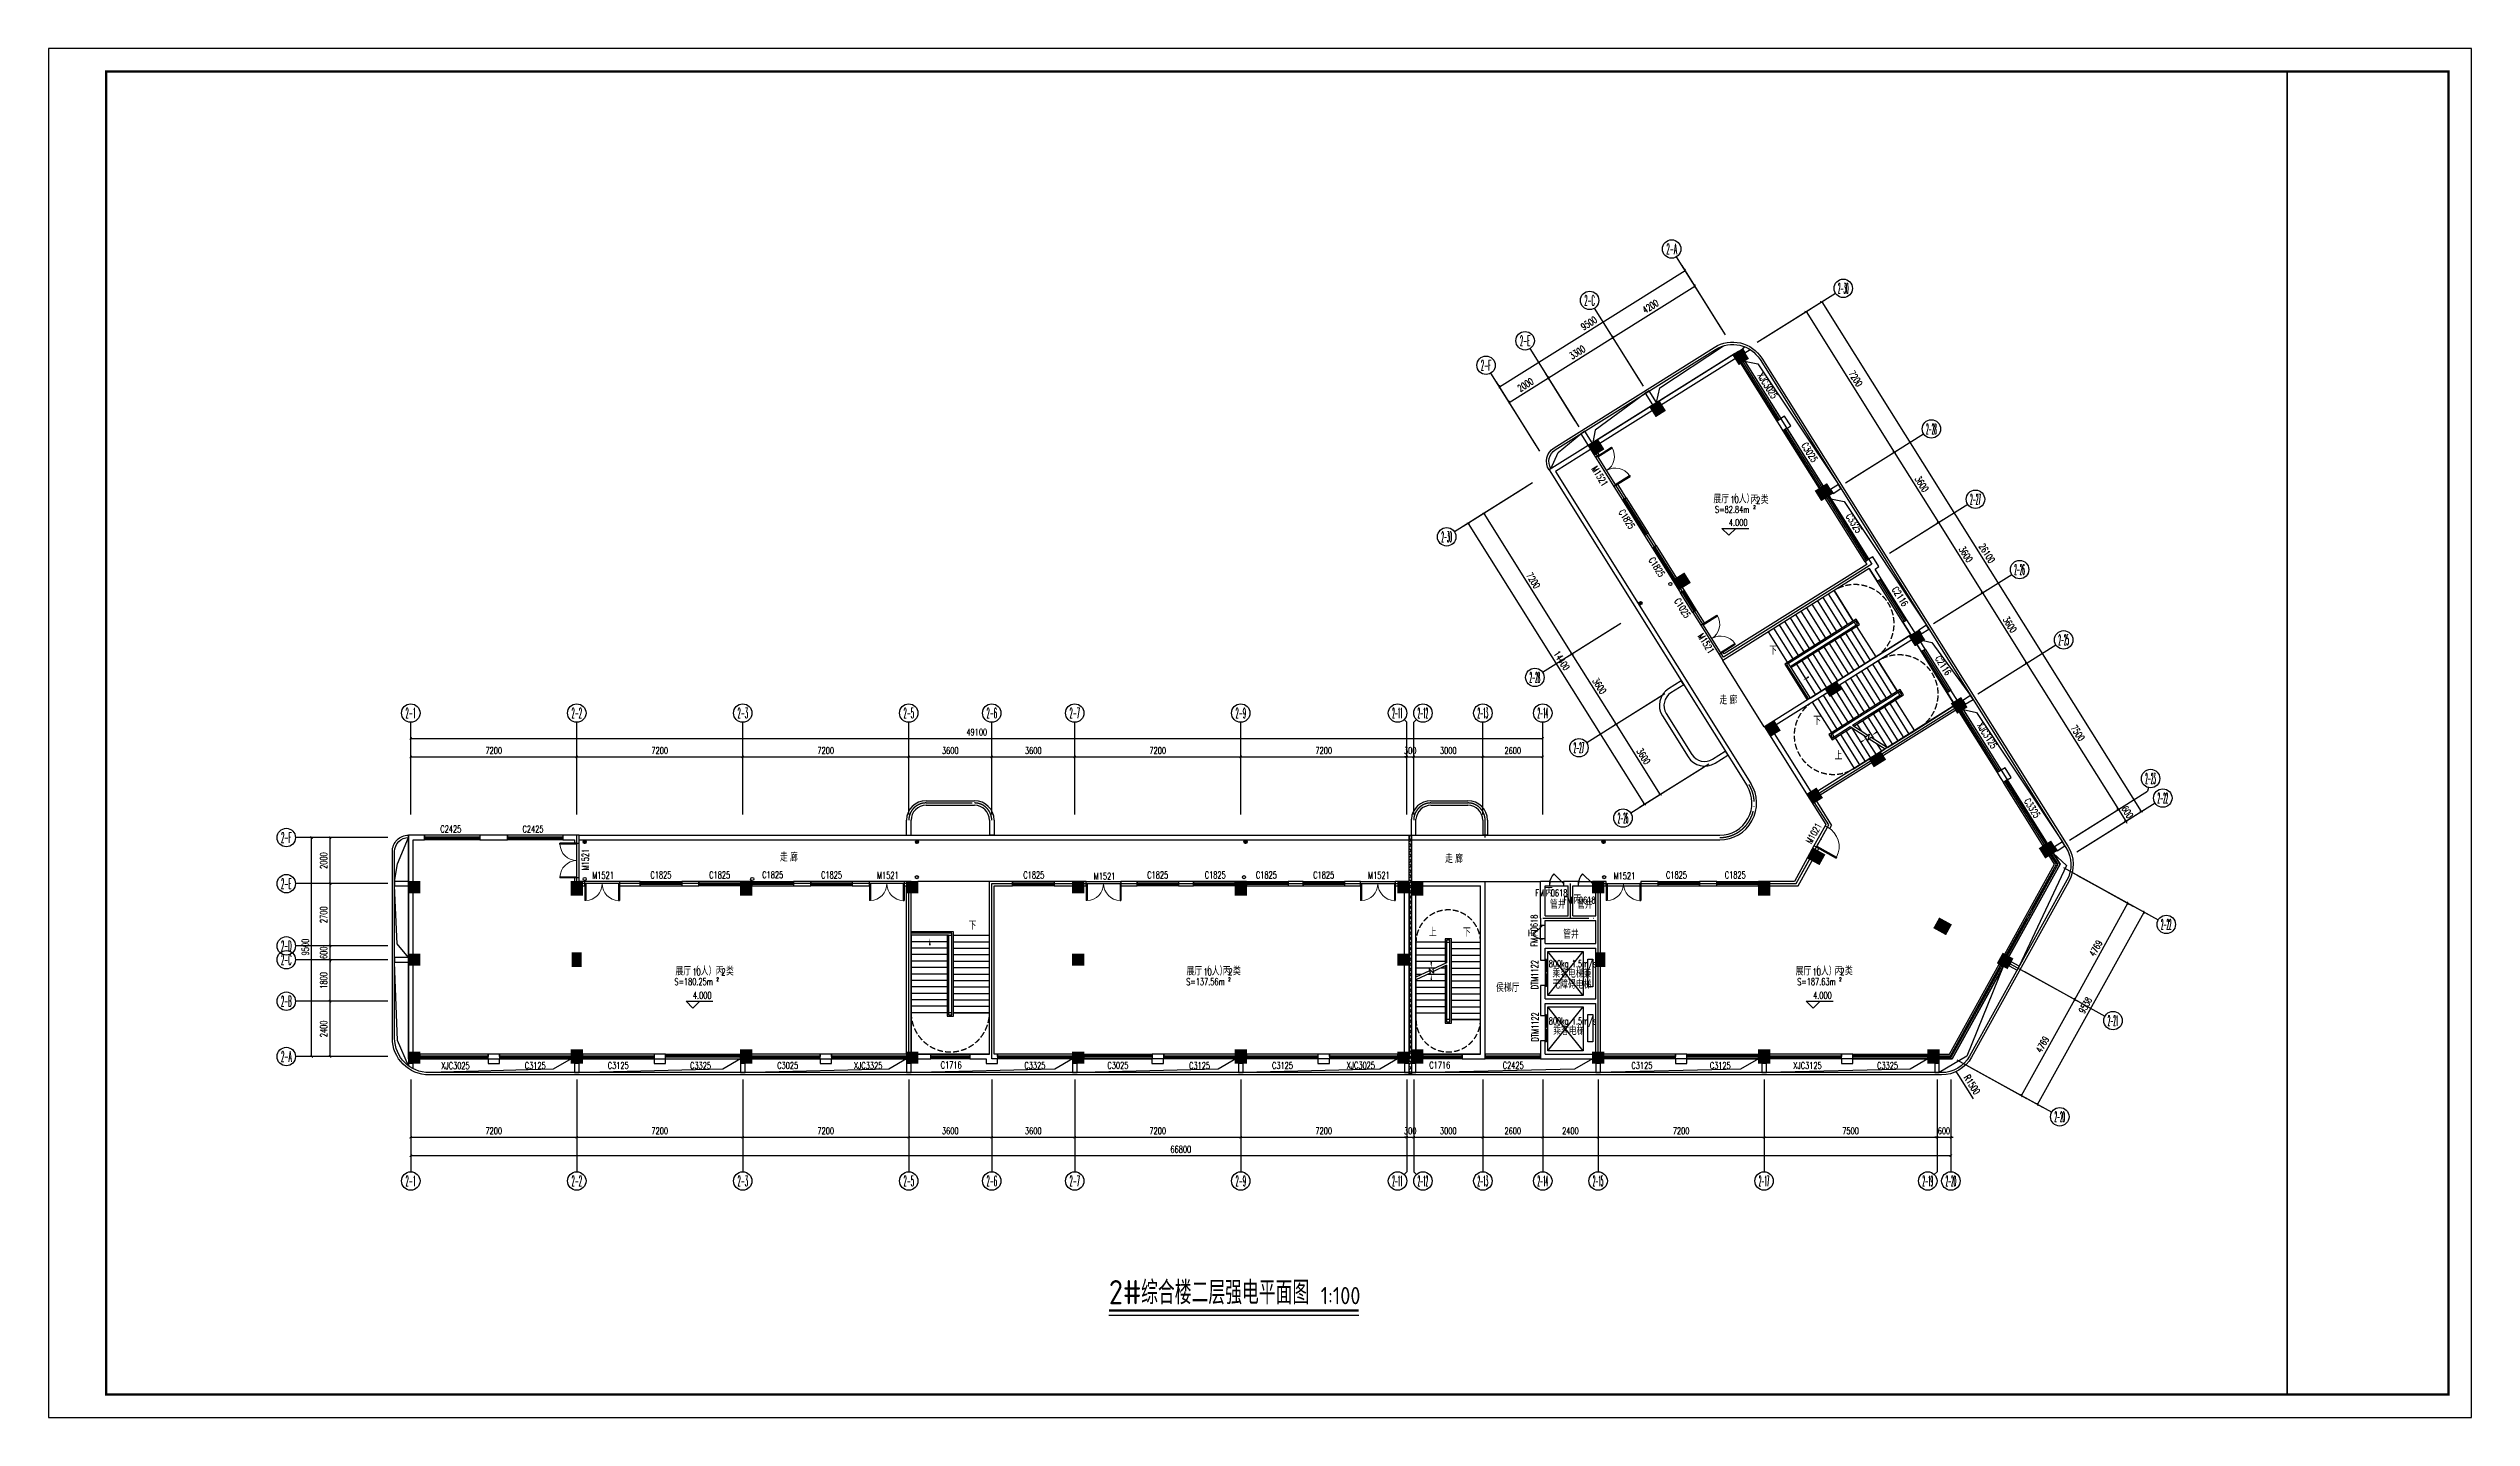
# Model space of a CAD drawing. Extents: x -9422388 to 15610651, y -1992469 to 953794.
# Drawn here: x 14604361 to 14709461, y -435872 to -376472 of the extents above; entities that cross this region are included whole.
import ezdxf
from ezdxf.enums import TextEntityAlignment as Align

# ---------------------------------------------------------------- set-up
doc = ezdxf.new("R2010")
doc.units = 0
doc.header["$LTSCALE"] = 1000
doc.linetypes.add('DASH', pattern=[0.35, 0.25, -0.1])
doc.linetypes.add('DOTE', pattern=[2.42, 2, -0.2, 0.02, -0.2])
doc.layers.add('0-面积', color=2, linetype='Continuous', plot=False)
for name, color, linetype in [('A-ANNO-IDEN', 3, 'Continuous'), ('A-DOOR', 141, 'Continuous'), ('A-DOOR-IDEN', 7, 'Continuous'), ('A-ELEV-LIN-0.3', 30, 'Continuous'), ('A-ELEV-LIN-0.4', 40, 'Continuous'), ('A-FLOR-EVTR', 2, 'Continuous'), ('A-FLOR-OTHER1-ON', 253, 'Continuous'), ('AXIS', 3, 'Continuous'), ('AXIS_TEXT', 7, 'Continuous'), ('C-KZ', 2, 'Continuous'), ('C-Z-HATCH', 253, 'Continuous'), ('COLUMN', 9, 'Continuous'), ('CURTWALL', 4, 'Continuous'), ('DIM_ELEV', 3, 'Continuous'), ('DIM_SYMB', 3, 'Continuous'), ('DOTE', 1, 'Continuous'), ('PUB_DIM', 3, 'Continuous'), ('PUB_TEXT', 7, 'Continuous'), ('PUB_TITLE', 4, 'Continuous'), ('STAIR', 2, 'Continuous'), ('WALL', 9, 'Continuous'), ('WALL-PARAPET', 6, 'Continuous'), ('WINDOW', 4, 'Continuous'), ('WINDOW_TEXT', 7, 'Continuous')]:
    doc.layers.add(name, color=color, linetype=linetype)
doc.styles.add('_TCH_AXIS', font='COMPLEX', dxfattribs={"bigfont": 'GBCBIG'})
doc.styles.add('_TCH_DIM', font='SIMPLEX', dxfattribs={"bigfont": 'GBCBIG'})
doc.styles.add('_TCH_DIM_T3', font='SIMPLEX', dxfattribs={"width": 0.705882, "bigfont": 'GBCBIG'})
doc.styles.add('_TCH_WINDOW', font='SIMPLEX', dxfattribs={"height": 3.5, "bigfont": 'GBCBIG'})
doc.styles.add('COMPLEX', font='COMPLEX')
doc.styles.get("Standard").update_dxf_attribs({"font": 'gbenor.shx', "bigfont": 'gbcbig.shx'})
doc.dimstyles.new('_TCH_ARCH&&100', dxfattribs={"dimtxt": 297.5, "dimasz": 100, "dimexe": 250, "dimexo": 300, "dimgap": 126.25, "dimtad": 1, "dimdec": 0, "dimzin": 0, "dimdsep": 46, "dimtxsty": '_TCH_DIM_T3', "dimblk": 'ARCHTICK', "dimcen": 0.09, "dimclrt": 7, "dimazin": 2, "dimtfac": 1, "dimtdec": 0, "dimtix": 1, "dimtmove": 2, "dimatfit": 3, "dimfxl": 0, "dimtolj": 1, "dimtzin": 0, "dimarcsym": 0})

msp = doc.modelspace()

# ---------------------------------------------------------------- texts
at = {"layer": 'A-ANNO-IDEN', "color": 7}
for s, height, p in [('综合楼二层强电平面图', 1012.765957, (14651754.7362, -430958.07939)), ('2#', 1050, (14650354.7362, -430958.07939)), ('1:100', 750, (14659544.84258, -430958.07939))]:
    msp.add_text(s, height=height, dxfattribs=at).set_placement(p)

# ---------------------------------------------------------------- blocks, each defined once
blk = doc.blocks.new('柱网22222')
at = {"layer": 'C-Z-HATCH'}
h = blk.add_hatch(color=0, dxfattribs=at)
h.dxf.hatch_style = 1
h.paths.add_polyline_path([(97500, 330556), (98000, 330556), (98000, 330056), (97500, 330056)])
h = blk.add_hatch(color=0, dxfattribs=at)
h.dxf.hatch_style = 1
h.paths.add_polyline_path([(104550, 330556), (105050, 330556), (105050, 329956), (104550, 329956)])
h = blk.add_hatch(color=0, dxfattribs=at)
h.dxf.hatch_style = 1
h.paths.add_polyline_path([(111900, 330556), (112400, 330556), (112400, 329956), (111900, 329956)])
h = blk.add_hatch(color=0, dxfattribs=at)
h.dxf.hatch_style = 1
h.paths.add_polyline_path([(119100, 330556), (119600, 330556), (119600, 330056), (119100, 330056)])
h = blk.add_hatch(color=0, dxfattribs=at)
h.dxf.hatch_style = 1
h.paths.add_polyline_path([(126300, 330556), (126800, 330556), (126800, 330056), (126300, 330056)])
h = blk.add_hatch(color=0, dxfattribs=at)
h.dxf.hatch_style = 1
h.paths.add_polyline_path([(133350, 330556), (133850, 330556), (133850, 329956), (133350, 329956)])
h = blk.add_hatch(color=0, dxfattribs=at)
h.dxf.hatch_style = 1
h.paths.add_polyline_path([(140400, 330556), (140900, 330556), (140900, 330056), (140400, 330056)])
h = blk.add_hatch(color=0, dxfattribs=at)
h.dxf.hatch_style = 1
h.paths.add_polyline_path([(97500, 327406), (98000, 327406), (98000, 326906), (97500, 326906)])
h = blk.add_hatch(color=0, dxfattribs=at)
h.dxf.hatch_style = 1
h.paths.add_polyline_path([(104600, 327456), (105000, 327456), (105000, 326856), (104600, 326856)])
h = blk.add_hatch(color=0, dxfattribs=at)
h.dxf.hatch_style = 1
h.paths.add_polyline_path([(126300, 327406), (126800, 327406), (126800, 326906), (126300, 326906)])
h = blk.add_hatch(color=0, dxfattribs=at)
h.dxf.hatch_style = 1
h.paths.add_polyline_path([(140400, 327406), (140900, 327406), (140900, 326906), (140400, 326906)])
h = blk.add_hatch(color=0, dxfattribs=at)
h.dxf.hatch_style = 1
h.paths.add_polyline_path([(97500, 323156), (98000, 323156), (98000, 322656), (97500, 322656)])
h = blk.add_hatch(color=0, dxfattribs=at)
h.dxf.hatch_style = 1
h.paths.add_polyline_path([(104550, 323256), (105050, 323256), (105050, 322656), (104550, 322656)])
h = blk.add_hatch(color=0, dxfattribs=at)
h.dxf.hatch_style = 1
h.paths.add_polyline_path([(111900, 323256), (112400, 323256), (112400, 322656), (111900, 322656)])
h = blk.add_hatch(color=0, dxfattribs=at)
h.dxf.hatch_style = 1
h.paths.add_polyline_path([(119100, 323156), (119600, 323156), (119600, 322656), (119100, 322656)])
h = blk.add_hatch(color=0, dxfattribs=at)
h.dxf.hatch_style = 1
h.paths.add_polyline_path([(126300, 323156), (126800, 323156), (126800, 322656), (126300, 322656)])
h = blk.add_hatch(color=0, dxfattribs=at)
h.dxf.hatch_style = 1
h.paths.add_polyline_path([(133350, 323256), (133850, 323256), (133850, 322656), (133350, 322656)])
h = blk.add_hatch(color=0, dxfattribs=at)
h.dxf.hatch_style = 1
h.paths.add_polyline_path([(140400, 323156), (140900, 323156), (140900, 322656), (140400, 322656)])
at = {"layer": 'C-KZ', "color": 0, "const_width": 30}
for points in [[(97500, 330556), (98000, 330556), (98000, 330056), (97500, 330056)], [(104550, 330556), (105050, 330556), (105050, 329956), (104550, 329956)], [(111900, 330556), (112400, 330556), (112400, 329956), (111900, 329956)], [(119100, 330556), (119600, 330556), (119600, 330056), (119100, 330056)], [(126300, 330556), (126800, 330556), (126800, 330056), (126300, 330056)], [(133350, 330556), (133850, 330556), (133850, 329956), (133350, 329956)], [(140400, 330556), (140900, 330556), (140900, 330056), (140400, 330056)], [(97500, 327406), (98000, 327406), (98000, 326906), (97500, 326906)], [(104600, 327456), (105000, 327456), (105000, 326856), (104600, 326856)], [(126300, 327406), (126800, 327406), (126800, 326906), (126300, 326906)], [(140400, 327406), (140900, 327406), (140900, 326906), (140400, 326906)], [(97500, 323156), (98000, 323156), (98000, 322656), (97500, 322656)], [(104550, 323256), (105050, 323256), (105050, 322656), (104550, 322656)], [(111900, 323256), (112400, 323256), (112400, 322656), (111900, 322656)], [(119100, 323156), (119600, 323156), (119600, 322656), (119100, 322656)], [(126300, 323156), (126800, 323156), (126800, 322656), (126300, 322656)], [(133350, 323256), (133850, 323256), (133850, 322656), (133350, 322656)], [(140400, 323156), (140900, 323156), (140900, 322656), (140400, 322656)]]:
    blk.add_lwpolyline(points, close=True, dxfattribs=at)
blk = doc.blocks.new('宿舍楼柱网1')
at = {"layer": 'C-Z-HATCH'}
h = blk.add_hatch(color=0, dxfattribs=at)
h.dxf.hatch_style = 1
h.paths.add_polyline_path([(645860, 167538), (646284, 167803), (646019, 168227), (645595, 167962)])
h = blk.add_hatch(color=0, dxfattribs=at)
h.dxf.hatch_style = 1
edge = h.paths.add_edge_path()
edge.add_line((642259, 165280), (642680, 165549))
edge.add_line((642680, 165549), (642415, 165973))
edge.add_line((642415, 165973), (641991, 165708))
edge.add_line((641991, 165708), (642262, 165283))
h = blk.add_hatch(color=0, dxfattribs=at)
h.dxf.hatch_style = 1
h.paths.add_polyline_path([(642259, 165280), (642683, 165545), (642418, 165969), (641994, 165704)])
h = blk.add_hatch(color=0, dxfattribs=at)
h.dxf.hatch_style = 1
h.paths.add_polyline_path([(639588, 163611), (640012, 163876), (639747, 164300), (639323, 164035)])
h = blk.add_hatch(color=0, dxfattribs=at)
h.dxf.hatch_style = 1
h.paths.add_polyline_path([(649437, 161642), (649946, 161960), (649681, 162384), (649172, 162066)])
h = blk.add_hatch(color=0, dxfattribs=at)
h.dxf.hatch_style = 1
h.paths.add_polyline_path([(643252, 157766), (643760, 158084), (643495, 158508), (642987, 158190)])
h = blk.add_hatch(color=0, dxfattribs=at)
h.dxf.hatch_style = 1
h.paths.add_polyline_path([(653505, 155340), (653929, 155605), (653664, 156029), (653240, 155764)])
h = blk.add_hatch(color=0, dxfattribs=at)
h.dxf.hatch_style = 1
h.paths.add_polyline_path([(649809, 153142), (650317, 153460), (650105, 153799), (649597, 153481)])
h = blk.add_hatch(color=0, dxfattribs=at)
h.dxf.hatch_style = 1
h.paths.add_polyline_path([(655338, 152417), (655762, 152682), (655497, 153106), (655073, 152841)])
h = blk.add_hatch(color=0, dxfattribs=at)
h.dxf.hatch_style = 1
h.paths.add_polyline_path([(647235, 151411), (647659, 151675), (647394, 152100), (646970, 151835)])
h = blk.add_hatch(color=0, dxfattribs=at)
h.dxf.hatch_style = 1
h.paths.add_polyline_path([(651721, 150092), (652229, 150410), (652017, 150749), (651509, 150431)])
h = blk.add_hatch(color=0, dxfattribs=at)
h.dxf.hatch_style = 1
h.paths.add_polyline_path([(649067, 148487), (649491, 148752), (649226, 149176), (648802, 148911)])
h = blk.add_hatch(color=0, dxfattribs=at)
h.dxf.hatch_style = 1
h.paths.add_polyline_path([(648829, 146138), (649071, 146576), (649596, 146285), (649354, 145848)])
h = blk.add_hatch(color=0, dxfattribs=at)
h.dxf.hatch_style = 1
h.paths.add_polyline_path([(659156, 146135), (659665, 146453), (659400, 146877), (658891, 146560)])
h = blk.add_hatch(color=0, dxfattribs=at)
h.dxf.hatch_style = 1
h.paths.add_polyline_path([(631658, 145126), (632158, 145126), (632158, 144526), (631658, 144526)])
h = blk.add_hatch(color=0, dxfattribs=at)
h.dxf.hatch_style = 1
h.paths.add_polyline_path([(639508, 145126), (640008, 145126), (640008, 144626), (639508, 144626)])
h = blk.add_hatch(color=0, dxfattribs=at)
h.dxf.hatch_style = 1
h.paths.add_polyline_path([(646708, 145126), (647208, 145126), (647208, 144526), (646708, 144526)])
h = blk.add_hatch(color=0, dxfattribs=at)
h.dxf.hatch_style = 1
h.paths.add_polyline_path([(654841, 142811), (655083, 143249), (654558, 143539), (654316, 143102)])
h = blk.add_hatch(color=0, dxfattribs=at)
h.dxf.hatch_style = 1
h.paths.add_polyline_path([(639658, 142026), (640058, 142026), (640058, 141426), (639658, 141426)])
h = blk.add_hatch(color=0, dxfattribs=at)
h.dxf.hatch_style = 1
h.paths.add_polyline_path([(657509, 141335), (657751, 141772), (657313, 142015), (657071, 141577)])
h = blk.add_hatch(color=0, dxfattribs=at)
h.dxf.hatch_style = 1
h.paths.add_polyline_path([(631658, 137826), (632158, 137826), (632158, 137226), (631658, 137226)])
h = blk.add_hatch(color=0, dxfattribs=at)
h.dxf.hatch_style = 1
h.paths.add_polyline_path([(639508, 137726), (640008, 137726), (640008, 137226), (639508, 137226)])
h = blk.add_hatch(color=0, dxfattribs=at)
h.dxf.hatch_style = 1
h.paths.add_polyline_path([(646708, 137826), (647208, 137826), (647208, 137226), (646708, 137226)])
h = blk.add_hatch(color=0, dxfattribs=at)
h.dxf.hatch_style = 1
h.paths.add_polyline_path([(654058, 137826), (654558, 137826), (654558, 137226), (654058, 137226)])
at = {"layer": 'C-KZ', "color": 0, "const_width": 30}
for points in [[(645860, 167538), (646281, 167806), (646016, 168231), (645592, 167966), (645863, 167540)], [(642259, 165280), (642680, 165549), (642415, 165973), (641991, 165708), (642262, 165283)], [(639588, 163611), (640012, 163876), (639747, 164300), (639323, 164035), (639588, 163611)], [(649440, 161638), (649946, 161960), (649681, 162384), (649172, 162066), (649437, 161642)], [(643252, 157766), (643760, 158084), (643495, 158508), (642987, 158190), (643252, 157766)], [(653510, 155343), (653929, 155605), (653664, 156029), (653240, 155764), (653505, 155340)], [(649809, 153142), (650317, 153460), (650105, 153799), (649597, 153481), (649809, 153142)], [(655338, 152417), (655762, 152682), (655497, 153106), (655073, 152841), (655338, 152417)], [(647235, 151411), (647659, 151675), (647394, 152100), (646970, 151835), (647235, 151411)], [(651721, 150092), (652229, 150410), (652017, 150749), (651509, 150431), (651721, 150092)], [(649067, 148487), (649491, 148752), (649226, 149176), (648802, 148911), (649067, 148487)], [(648829, 146138), (649071, 146576), (649596, 146285), (649354, 145848), (648829, 146138)], [(659156, 146135), (659665, 146453), (659400, 146877), (658891, 146560), (659156, 146135)], [(654841, 142811), (655083, 143249), (654558, 143539), (654316, 143102), (654841, 142811)], [(657509, 141335), (657751, 141772), (657313, 142015), (657071, 141577), (657509, 141335)]]:
    blk.add_lwpolyline(points, dxfattribs=at)
for points in [[(631658, 145126), (632158, 145126), (632158, 144526), (631658, 144526)], [(639508, 145126), (640008, 145126), (640008, 144626), (639508, 144626)], [(646708, 145126), (647208, 145126), (647208, 144526), (646708, 144526)], [(639658, 142026), (640058, 142026), (640058, 141426), (639658, 141426)], [(631658, 137826), (632158, 137826), (632158, 137226), (631658, 137226)], [(639508, 137726), (640008, 137726), (640008, 137226), (639508, 137226)], [(646708, 137826), (647208, 137826), (647208, 137226), (646708, 137226)], [(654058, 137826), (654558, 137826), (654558, 137226), (654058, 137226)]]:
    blk.add_lwpolyline(points, close=True, dxfattribs=at)
blk = doc.blocks.new('$TCHSYS$WIN2D')
at = {"color": 0}
for p, q in [((-0.5, 0.5), (0.5, 0.5)), ((-0.5, 0.5), (-0.5, -0.5)), ((0.5, 0.5), (0.5, -0.5)), ((0.5, 0.167), (-0.5, 0.167)), ((0.5, -0.167), (-0.5, -0.167)), ((-0.5, -0.5), (0.5, -0.5))]:
    blk.add_line(p, q, dxfattribs=at)
blk = doc.blocks.new('$DorLib2D$00000002')
at = {"color": 0}
for p, q in [((-0.5, 0), (-0.5, 0.4875)), ((-0.475, 0.4875), (-0.5, 0.4875)), ((-0.475, 0), (-0.475, 0.4875)), ((0.475, 0), (0.475, 0.4875)), ((0.475, 0.4875), (0.5, 0.4875)), ((0.5, 0), (0.5, 0.4875)), ((-0.5, 0), (-0.475, 0)), ((0.5, 0), (0.475, 0))]:
    blk.add_line(p, q, dxfattribs=at)
at = {"color": 0, "lineweight": 13}
for centre, start, end in [((-0.4875, 0), 0, 88.530716), ((0.4875, 0), 91.469284, 180)]:
    blk.add_arc(centre, 0.4875, start, end, dxfattribs=at)
blk = doc.blocks.new('$WINLIB2D$00000001')
at = {"color": 0}
for points in [[(-0.5, 0.5), (-0.5, -0.5)], [(-0.5, 0.5), (0.5, 0.5)], [(0.5, -0.5), (0.5, 0.5)], [(0.5, 0.167), (-0.5, 0.167)], [(0.5, -0.167), (-0.5, -0.167)], [(-0.5, -0.5), (0.5, -0.5)]]:
    blk.add_lwpolyline(points, dxfattribs=at)
blk = doc.blocks.new('$DORLIB2D$00000127')
at = {"color": 0}
for points in [[(-0.533, 0.795), (-0.533, 0.69)], [(-0.033, 0.795), (-0.533, 0.795)], [(-0.033, 0.69), (-0.533, 0.69)], [(0.5, 0.5), (-0.5, 0.5)], [(-0.033, 0.795), (-0.033, 0.69)], [(0.533, 0.795), (0.033, 0.795)], [(0.033, 0.795), (0.033, 0.69)], [(0.533, 0.69), (0.033, 0.69)], [(0.533, 0.795), (0.533, 0.69)]]:
    blk.add_lwpolyline(points, dxfattribs=at)
blk = doc.blocks.new('$DorLib2D$00000114')
at = {"color": 0}
blk.add_line((0.5, 0), (-0.21, 0.71), dxfattribs=at)
blk.add_arc((0.5, 0), 1, 135, 180, dxfattribs=at)
blk = doc.blocks.new('$DorLib2D$00000001')
at = {"color": 0}
for p, q in [((0.45, 0.975), (0.5, 0.975)), ((0.45, 0), (0.45, 0.975)), ((0.5, 0), (0.45, 0)), ((0.5, 0), (0.5, 0.975))]:
    blk.add_line(p, q, dxfattribs=at)
at = {"color": 0, "lineweight": 13}
blk.add_arc((0.475, 0), 0.975, 91.46928, 180, dxfattribs=at)
blk = doc.blocks.new('_ArchTick')
at = {"color": 0, "linetype": 'ByBlock', "const_width": 0.4}
blk.add_lwpolyline([(-0.5, -0.5), (0.5, 0.5)], dxfattribs=at)
blk = doc.blocks.new('*D202')
at = {"layer": 'Defpoints', "color": 0, "transparency": 16777216}
for p in [(754778, 824425), (757841, 822730), (752469, 820252)]:
    blk.add_point(p, dxfattribs=at)
at = {"layer": 'PUB_DIM', "color": 0, "lineweight": -2, "transparency": 16777216}
for p, q in [((755041, 824280), (758059, 822609)), ((755532, 818558), (757841, 822730)), ((752732, 820107), (755750, 818437))]:
    blk.add_line(p, q, dxfattribs=at)
at = {"layer": 'PUB_DIM', "color": 0, "lineweight": -2, "transparency": 16777216, "xscale": 100, "yscale": 100, "zscale": 100}
for p, rotation in [((757841, 822730), 61.03914883823189), ((755532, 818558), 241.0391488382319)]:
    blk.add_blockref('_ArchTick', p, dxfattribs=dict(at, rotation=rotation))
at = {"layer": 'PUB_DIM', "color": 7, "transparency": 16777216, "insert": (756446, 820777), "char_height": 297.5, "attachment_point": 5, "rotation": 61.03915, "style": '_TCH_DIM_T3'}
blk.add_mtext('\\A1;4769', dxfattribs=at)
blk = doc.blocks.new('*D203')
at = {"layer": 'Defpoints', "color": 0, "transparency": 16777216}
for p in [(757088, 828598), (760150, 826903), (754778, 824425)]:
    blk.add_point(p, dxfattribs=at)
at = {"layer": 'PUB_DIM', "color": 0, "lineweight": -2, "transparency": 16777216}
for p, q in [((757350, 828452), (760369, 826782)), ((757841, 822730), (760150, 826903)), ((755041, 824280), (758059, 822609))]:
    blk.add_line(p, q, dxfattribs=at)
at = {"layer": 'PUB_DIM', "color": 0, "lineweight": -2, "transparency": 16777216, "xscale": 100, "yscale": 100, "zscale": 100}
for p, rotation in [((760150, 826903), 61.03914883823138), ((757841, 822730), 241.0391488382314)]:
    blk.add_blockref('_ArchTick', p, dxfattribs=dict(at, rotation=rotation))
at = {"layer": 'PUB_DIM', "color": 7, "transparency": 16777216, "insert": (758755, 824950), "char_height": 297.5, "attachment_point": 5, "rotation": 61.03915, "style": '_TCH_DIM_T3'}
blk.add_mtext('\\A1;4769', dxfattribs=at)
blk = doc.blocks.new('*D204')
at = {"layer": 'Defpoints', "color": 0, "transparency": 16777216}
for p in [(757088, 828598), (760850, 826516), (752469, 820252)]:
    blk.add_point(p, dxfattribs=at)
at = {"layer": 'PUB_DIM', "color": 0, "lineweight": -2, "transparency": 16777216}
for p, q in [((757350, 828452), (761069, 826395)), ((756231, 818170), (760850, 826516)), ((752732, 820107), (756450, 818049))]:
    blk.add_line(p, q, dxfattribs=at)
at = {"layer": 'PUB_DIM', "color": 0, "lineweight": -2, "transparency": 16777216, "xscale": 100, "yscale": 100, "zscale": 100}
for p, rotation in [((760850, 826516), 61.03914883811179), ((756231, 818170), 241.0391488381118)]:
    blk.add_blockref('_ArchTick', p, dxfattribs=dict(at, rotation=rotation))
at = {"layer": 'PUB_DIM', "color": 7, "transparency": 16777216, "insert": (758300, 822476), "char_height": 297.5, "attachment_point": 5, "rotation": 61.03915, "style": '_TCH_DIM_T3'}
blk.add_mtext('\\A1;9538', dxfattribs=at)
blk = doc.blocks.new('*D205')
at = {"layer": 'AXIS', "color": 0, "lineweight": -2, "transparency": 16777216}
for p, q in [((685669, 818952), (685669, 815702)), ((752469, 818952), (752469, 815702)), ((685669, 815952), (752469, 815952))]:
    blk.add_line(p, q, dxfattribs=at)
at = {"layer": 'Defpoints', "color": 0, "transparency": 16777216}
for p in [(685669, 819252), (752469, 819252), (752469, 815952)]:
    blk.add_point(p, dxfattribs=at)
at = {"layer": 'AXIS', "color": 0, "lineweight": -2, "transparency": 16777216, "xscale": 100, "yscale": 100, "zscale": 100, "rotation": 180}
blk.add_blockref('_ArchTick', (685669, 815952), dxfattribs=at)
at = {"layer": 'AXIS', "color": 0, "lineweight": -2, "transparency": 16777216, "xscale": 100, "yscale": 100, "zscale": 100}
blk.add_blockref('_ArchTick', (752469, 815952), dxfattribs=at)
at = {"layer": 'AXIS', "color": 7, "transparency": 16777216, "insert": (719069, 816227), "char_height": 297.5, "attachment_point": 5, "style": '_TCH_DIM_T3'}
blk.add_mtext('\\A1;66800', dxfattribs=at)
blk = doc.blocks.new('*D206')
at = {"layer": 'AXIS', "color": 0, "lineweight": -2, "transparency": 16777216}
for p, q in [((685669, 818952), (685669, 816502)), ((692869, 818952), (692869, 816502)), ((685669, 816752), (692869, 816752))]:
    blk.add_line(p, q, dxfattribs=at)
at = {"layer": 'Defpoints', "color": 0, "transparency": 16777216}
for p in [(685669, 819252), (692869, 819252), (692869, 816752)]:
    blk.add_point(p, dxfattribs=at)
at = {"layer": 'AXIS', "color": 0, "lineweight": -2, "transparency": 16777216, "xscale": 100, "yscale": 100, "zscale": 100, "rotation": 180}
blk.add_blockref('_ArchTick', (685669, 816752), dxfattribs=at)
at = {"layer": 'AXIS', "color": 0, "lineweight": -2, "transparency": 16777216, "xscale": 100, "yscale": 100, "zscale": 100}
blk.add_blockref('_ArchTick', (692869, 816752), dxfattribs=at)
at = {"layer": 'AXIS', "color": 7, "transparency": 16777216, "insert": (689269, 817027), "char_height": 297.5, "attachment_point": 5, "style": '_TCH_DIM_T3'}
blk.add_mtext('\\A1;7200', dxfattribs=at)
blk = doc.blocks.new('*D207')
at = {"layer": 'AXIS', "color": 0, "lineweight": -2, "transparency": 16777216}
for p, q in [((692869, 818952), (692869, 816502)), ((700069, 818952), (700069, 816502)), ((692869, 816752), (700069, 816752))]:
    blk.add_line(p, q, dxfattribs=at)
at = {"layer": 'Defpoints', "color": 0, "transparency": 16777216}
for p in [(692869, 819252), (700069, 819252), (700069, 816752)]:
    blk.add_point(p, dxfattribs=at)
at = {"layer": 'AXIS', "color": 0, "lineweight": -2, "transparency": 16777216, "xscale": 100, "yscale": 100, "zscale": 100, "rotation": 180}
blk.add_blockref('_ArchTick', (692869, 816752), dxfattribs=at)
at = {"layer": 'AXIS', "color": 0, "lineweight": -2, "transparency": 16777216, "xscale": 100, "yscale": 100, "zscale": 100}
blk.add_blockref('_ArchTick', (700069, 816752), dxfattribs=at)
at = {"layer": 'AXIS', "color": 7, "transparency": 16777216, "insert": (696469, 817027), "char_height": 297.5, "attachment_point": 5, "style": '_TCH_DIM_T3'}
blk.add_mtext('\\A1;7200', dxfattribs=at)
blk = doc.blocks.new('*D208')
at = {"layer": 'AXIS', "color": 0, "lineweight": -2, "transparency": 16777216}
for p, q in [((700069, 818952), (700069, 816502)), ((707269, 818952), (707269, 816502)), ((700069, 816752), (707269, 816752))]:
    blk.add_line(p, q, dxfattribs=at)
at = {"layer": 'Defpoints', "color": 0, "transparency": 16777216}
for p in [(700069, 819252), (707269, 819252), (707269, 816752)]:
    blk.add_point(p, dxfattribs=at)
at = {"layer": 'AXIS', "color": 0, "lineweight": -2, "transparency": 16777216, "xscale": 100, "yscale": 100, "zscale": 100, "rotation": 180}
blk.add_blockref('_ArchTick', (700069, 816752), dxfattribs=at)
at = {"layer": 'AXIS', "color": 0, "lineweight": -2, "transparency": 16777216, "xscale": 100, "yscale": 100, "zscale": 100}
blk.add_blockref('_ArchTick', (707269, 816752), dxfattribs=at)
at = {"layer": 'AXIS', "color": 7, "transparency": 16777216, "insert": (703669, 817027), "char_height": 297.5, "attachment_point": 5, "style": '_TCH_DIM_T3'}
blk.add_mtext('\\A1;7200', dxfattribs=at)
blk = doc.blocks.new('*D209')
at = {"layer": 'AXIS', "color": 0, "lineweight": -2, "transparency": 16777216}
for p, q in [((707269, 818952), (707269, 816502)), ((710869, 818952), (710869, 816502)), ((707269, 816752), (710869, 816752))]:
    blk.add_line(p, q, dxfattribs=at)
at = {"layer": 'Defpoints', "color": 0, "transparency": 16777216}
for p in [(707269, 819252), (710869, 819252), (710869, 816752)]:
    blk.add_point(p, dxfattribs=at)
at = {"layer": 'AXIS', "color": 0, "lineweight": -2, "transparency": 16777216, "xscale": 100, "yscale": 100, "zscale": 100, "rotation": 180}
blk.add_blockref('_ArchTick', (707269, 816752), dxfattribs=at)
at = {"layer": 'AXIS', "color": 0, "lineweight": -2, "transparency": 16777216, "xscale": 100, "yscale": 100, "zscale": 100}
blk.add_blockref('_ArchTick', (710869, 816752), dxfattribs=at)
at = {"layer": 'AXIS', "color": 7, "transparency": 16777216, "insert": (709069, 817027), "char_height": 297.5, "attachment_point": 5, "style": '_TCH_DIM_T3'}
blk.add_mtext('\\A1;3600', dxfattribs=at)
blk = doc.blocks.new('*D210')
at = {"layer": 'AXIS', "color": 0, "lineweight": -2, "transparency": 16777216}
for p, q in [((710869, 818952), (710869, 816502)), ((714469, 818952), (714469, 816502)), ((710869, 816752), (714469, 816752))]:
    blk.add_line(p, q, dxfattribs=at)
at = {"layer": 'Defpoints', "color": 0, "transparency": 16777216}
for p in [(710869, 819252), (714469, 819252), (714469, 816752)]:
    blk.add_point(p, dxfattribs=at)
at = {"layer": 'AXIS', "color": 0, "lineweight": -2, "transparency": 16777216, "xscale": 100, "yscale": 100, "zscale": 100, "rotation": 180}
blk.add_blockref('_ArchTick', (710869, 816752), dxfattribs=at)
at = {"layer": 'AXIS', "color": 0, "lineweight": -2, "transparency": 16777216, "xscale": 100, "yscale": 100, "zscale": 100}
blk.add_blockref('_ArchTick', (714469, 816752), dxfattribs=at)
at = {"layer": 'AXIS', "color": 7, "transparency": 16777216, "insert": (712669, 817027), "char_height": 297.5, "attachment_point": 5, "style": '_TCH_DIM_T3'}
blk.add_mtext('\\A1;3600', dxfattribs=at)
blk = doc.blocks.new('*D211')
at = {"layer": 'AXIS', "color": 0, "lineweight": -2, "transparency": 16777216}
for p, q in [((714469, 818952), (714469, 816502)), ((721669, 818952), (721669, 816502)), ((714469, 816752), (721669, 816752))]:
    blk.add_line(p, q, dxfattribs=at)
at = {"layer": 'Defpoints', "color": 0, "transparency": 16777216}
for p in [(714469, 819252), (721669, 819252), (721669, 816752)]:
    blk.add_point(p, dxfattribs=at)
at = {"layer": 'AXIS', "color": 0, "lineweight": -2, "transparency": 16777216, "xscale": 100, "yscale": 100, "zscale": 100, "rotation": 180}
blk.add_blockref('_ArchTick', (714469, 816752), dxfattribs=at)
at = {"layer": 'AXIS', "color": 0, "lineweight": -2, "transparency": 16777216, "xscale": 100, "yscale": 100, "zscale": 100}
blk.add_blockref('_ArchTick', (721669, 816752), dxfattribs=at)
at = {"layer": 'AXIS', "color": 7, "transparency": 16777216, "insert": (718069, 817027), "char_height": 297.5, "attachment_point": 5, "style": '_TCH_DIM_T3'}
blk.add_mtext('\\A1;7200', dxfattribs=at)
blk = doc.blocks.new('*D212')
at = {"layer": 'AXIS', "color": 0, "lineweight": -2, "transparency": 16777216}
for p, q in [((721669, 818952), (721669, 816502)), ((728869, 818952), (728869, 816502)), ((721669, 816752), (728869, 816752))]:
    blk.add_line(p, q, dxfattribs=at)
at = {"layer": 'Defpoints', "color": 0, "transparency": 16777216}
for p in [(721669, 819252), (728869, 819252), (728869, 816752)]:
    blk.add_point(p, dxfattribs=at)
at = {"layer": 'AXIS', "color": 0, "lineweight": -2, "transparency": 16777216, "xscale": 100, "yscale": 100, "zscale": 100, "rotation": 180}
blk.add_blockref('_ArchTick', (721669, 816752), dxfattribs=at)
at = {"layer": 'AXIS', "color": 0, "lineweight": -2, "transparency": 16777216, "xscale": 100, "yscale": 100, "zscale": 100}
blk.add_blockref('_ArchTick', (728869, 816752), dxfattribs=at)
at = {"layer": 'AXIS', "color": 7, "transparency": 16777216, "insert": (725269, 817027), "char_height": 297.5, "attachment_point": 5, "style": '_TCH_DIM_T3'}
blk.add_mtext('\\A1;7200', dxfattribs=at)
blk = doc.blocks.new('*D213')
at = {"layer": 'AXIS', "color": 0, "lineweight": -2, "transparency": 16777216}
for p, q in [((728869, 818952), (728869, 816502)), ((729169, 818952), (729169, 816502)), ((728869, 816752), (728769, 816752)), ((728869, 816752), (729169, 816752)), ((729169, 816752), (729269, 816752))]:
    blk.add_line(p, q, dxfattribs=at)
at = {"layer": 'Defpoints', "color": 0, "transparency": 16777216}
for p in [(728869, 819252), (729169, 819252), (729169, 816752)]:
    blk.add_point(p, dxfattribs=at)
at = {"layer": 'AXIS', "color": 0, "lineweight": -2, "transparency": 16777216, "xscale": 100, "yscale": 100, "zscale": 100}
blk.add_blockref('_ArchTick', (728869, 816752), dxfattribs=at)
at = {"layer": 'AXIS', "color": 0, "lineweight": -2, "transparency": 16777216, "xscale": 100, "yscale": 100, "zscale": 100, "rotation": 180}
blk.add_blockref('_ArchTick', (729169, 816752), dxfattribs=at)
at = {"layer": 'AXIS', "color": 7, "transparency": 16777216, "insert": (729019, 817027), "char_height": 297.5, "attachment_point": 5, "style": '_TCH_DIM_T3'}
blk.add_mtext('\\A1;300', dxfattribs=at)
blk = doc.blocks.new('*D214')
at = {"layer": 'AXIS', "color": 0, "lineweight": -2, "transparency": 16777216}
for p, q in [((729169, 818952), (729169, 816502)), ((732169, 818952), (732169, 816502)), ((729169, 816752), (732169, 816752))]:
    blk.add_line(p, q, dxfattribs=at)
at = {"layer": 'Defpoints', "color": 0, "transparency": 16777216}
for p in [(729169, 819252), (732169, 819252), (732169, 816752)]:
    blk.add_point(p, dxfattribs=at)
at = {"layer": 'AXIS', "color": 0, "lineweight": -2, "transparency": 16777216, "xscale": 100, "yscale": 100, "zscale": 100, "rotation": 180}
blk.add_blockref('_ArchTick', (729169, 816752), dxfattribs=at)
at = {"layer": 'AXIS', "color": 0, "lineweight": -2, "transparency": 16777216, "xscale": 100, "yscale": 100, "zscale": 100}
blk.add_blockref('_ArchTick', (732169, 816752), dxfattribs=at)
at = {"layer": 'AXIS', "color": 7, "transparency": 16777216, "insert": (730669, 817027), "char_height": 297.5, "attachment_point": 5, "style": '_TCH_DIM_T3'}
blk.add_mtext('\\A1;3000', dxfattribs=at)
blk = doc.blocks.new('*D215')
at = {"layer": 'AXIS', "color": 0, "lineweight": -2, "transparency": 16777216}
for p, q in [((732169, 818952), (732169, 816502)), ((734769, 818952), (734769, 816502)), ((732169, 816752), (734769, 816752))]:
    blk.add_line(p, q, dxfattribs=at)
at = {"layer": 'Defpoints', "color": 0, "transparency": 16777216}
for p in [(732169, 819252), (734769, 819252), (734769, 816752)]:
    blk.add_point(p, dxfattribs=at)
at = {"layer": 'AXIS', "color": 0, "lineweight": -2, "transparency": 16777216, "xscale": 100, "yscale": 100, "zscale": 100, "rotation": 180}
blk.add_blockref('_ArchTick', (732169, 816752), dxfattribs=at)
at = {"layer": 'AXIS', "color": 0, "lineweight": -2, "transparency": 16777216, "xscale": 100, "yscale": 100, "zscale": 100}
blk.add_blockref('_ArchTick', (734769, 816752), dxfattribs=at)
at = {"layer": 'AXIS', "color": 7, "transparency": 16777216, "insert": (733469, 817027), "char_height": 297.5, "attachment_point": 5, "style": '_TCH_DIM_T3'}
blk.add_mtext('\\A1;2600', dxfattribs=at)
blk = doc.blocks.new('*D216')
at = {"layer": 'AXIS', "color": 0, "lineweight": -2, "transparency": 16777216}
for p, q in [((734769, 818952), (734769, 816502)), ((737169, 818952), (737169, 816502)), ((734769, 816752), (737169, 816752))]:
    blk.add_line(p, q, dxfattribs=at)
at = {"layer": 'Defpoints', "color": 0, "transparency": 16777216}
for p in [(734769, 819252), (737169, 819252), (737169, 816752)]:
    blk.add_point(p, dxfattribs=at)
at = {"layer": 'AXIS', "color": 0, "lineweight": -2, "transparency": 16777216, "xscale": 100, "yscale": 100, "zscale": 100, "rotation": 180}
blk.add_blockref('_ArchTick', (734769, 816752), dxfattribs=at)
at = {"layer": 'AXIS', "color": 0, "lineweight": -2, "transparency": 16777216, "xscale": 100, "yscale": 100, "zscale": 100}
blk.add_blockref('_ArchTick', (737169, 816752), dxfattribs=at)
at = {"layer": 'AXIS', "color": 7, "transparency": 16777216, "insert": (735969, 817027), "char_height": 297.5, "attachment_point": 5, "style": '_TCH_DIM_T3'}
blk.add_mtext('\\A1;2400', dxfattribs=at)
blk = doc.blocks.new('*D217')
at = {"layer": 'AXIS', "color": 0, "lineweight": -2, "transparency": 16777216}
for p, q in [((737169, 818952), (737169, 816502)), ((744369, 818952), (744369, 816502)), ((737169, 816752), (744369, 816752))]:
    blk.add_line(p, q, dxfattribs=at)
at = {"layer": 'Defpoints', "color": 0, "transparency": 16777216}
for p in [(737169, 819252), (744369, 819252), (744369, 816752)]:
    blk.add_point(p, dxfattribs=at)
at = {"layer": 'AXIS', "color": 0, "lineweight": -2, "transparency": 16777216, "xscale": 100, "yscale": 100, "zscale": 100, "rotation": 180}
blk.add_blockref('_ArchTick', (737169, 816752), dxfattribs=at)
at = {"layer": 'AXIS', "color": 0, "lineweight": -2, "transparency": 16777216, "xscale": 100, "yscale": 100, "zscale": 100}
blk.add_blockref('_ArchTick', (744369, 816752), dxfattribs=at)
at = {"layer": 'AXIS', "color": 7, "transparency": 16777216, "insert": (740769, 817027), "char_height": 297.5, "attachment_point": 5, "style": '_TCH_DIM_T3'}
blk.add_mtext('\\A1;7200', dxfattribs=at)
blk = doc.blocks.new('*D218')
at = {"layer": 'AXIS', "color": 0, "lineweight": -2, "transparency": 16777216}
for p, q in [((744369, 818952), (744369, 816502)), ((751869, 818952), (751869, 816502)), ((744369, 816752), (751869, 816752))]:
    blk.add_line(p, q, dxfattribs=at)
at = {"layer": 'Defpoints', "color": 0, "transparency": 16777216}
for p in [(744369, 819252), (751869, 819252), (751869, 816752)]:
    blk.add_point(p, dxfattribs=at)
at = {"layer": 'AXIS', "color": 0, "lineweight": -2, "transparency": 16777216, "xscale": 100, "yscale": 100, "zscale": 100, "rotation": 180}
blk.add_blockref('_ArchTick', (744369, 816752), dxfattribs=at)
at = {"layer": 'AXIS', "color": 0, "lineweight": -2, "transparency": 16777216, "xscale": 100, "yscale": 100, "zscale": 100}
blk.add_blockref('_ArchTick', (751869, 816752), dxfattribs=at)
at = {"layer": 'AXIS', "color": 7, "transparency": 16777216, "insert": (748119, 817027), "char_height": 297.5, "attachment_point": 5, "style": '_TCH_DIM_T3'}
blk.add_mtext('\\A1;7500', dxfattribs=at)
blk = doc.blocks.new('*D219')
at = {"layer": 'AXIS', "color": 0, "lineweight": -2, "transparency": 16777216}
for p, q in [((751869, 818952), (751869, 816502)), ((752469, 818952), (752469, 816502)), ((751869, 816752), (751769, 816752)), ((751869, 816752), (752469, 816752)), ((752469, 816752), (752569, 816752))]:
    blk.add_line(p, q, dxfattribs=at)
at = {"layer": 'Defpoints', "color": 0, "transparency": 16777216}
for p in [(751869, 819252), (752469, 819252), (752469, 816752)]:
    blk.add_point(p, dxfattribs=at)
at = {"layer": 'AXIS', "color": 0, "lineweight": -2, "transparency": 16777216, "xscale": 100, "yscale": 100, "zscale": 100}
blk.add_blockref('_ArchTick', (751869, 816752), dxfattribs=at)
at = {"layer": 'AXIS', "color": 0, "lineweight": -2, "transparency": 16777216, "xscale": 100, "yscale": 100, "zscale": 100, "rotation": 180}
blk.add_blockref('_ArchTick', (752469, 816752), dxfattribs=at)
at = {"layer": 'AXIS', "color": 7, "transparency": 16777216, "insert": (752169, 817027), "char_height": 297.5, "attachment_point": 5, "style": '_TCH_DIM_T3'}
blk.add_mtext('\\A1;600', dxfattribs=at)
blk = doc.blocks.new('*D220')
at = {"layer": 'AXIS', "color": 0, "lineweight": -2, "transparency": 16777216}
for p, q in [((685669, 831053), (685669, 834302)), ((685669, 834052), (734769, 834052)), ((734769, 831053), (734769, 834302))]:
    blk.add_line(p, q, dxfattribs=at)
at = {"layer": 'Defpoints', "color": 0, "transparency": 16777216}
for p in [(734769, 834052), (685669, 830753), (734769, 830753)]:
    blk.add_point(p, dxfattribs=at)
at = {"layer": 'AXIS', "color": 0, "lineweight": -2, "transparency": 16777216, "xscale": 100, "yscale": 100, "zscale": 100, "rotation": 180}
blk.add_blockref('_ArchTick', (685669, 834052), dxfattribs=at)
at = {"layer": 'AXIS', "color": 0, "lineweight": -2, "transparency": 16777216, "xscale": 100, "yscale": 100, "zscale": 100}
blk.add_blockref('_ArchTick', (734769, 834052), dxfattribs=at)
at = {"layer": 'AXIS', "color": 7, "transparency": 16777216, "insert": (710219, 834327), "char_height": 297.5, "attachment_point": 5, "style": '_TCH_DIM_T3'}
blk.add_mtext('\\A1;49100', dxfattribs=at)
blk = doc.blocks.new('*D221')
at = {"layer": 'AXIS', "color": 0, "lineweight": -2, "transparency": 16777216}
for p, q in [((685669, 831052), (685669, 833502)), ((692869, 831052), (692869, 833502)), ((685669, 833252), (692869, 833252))]:
    blk.add_line(p, q, dxfattribs=at)
at = {"layer": 'Defpoints', "color": 0, "transparency": 16777216}
for p in [(692869, 833252), (685669, 830752), (692869, 830752)]:
    blk.add_point(p, dxfattribs=at)
at = {"layer": 'AXIS', "color": 0, "lineweight": -2, "transparency": 16777216, "xscale": 100, "yscale": 100, "zscale": 100, "rotation": 180}
blk.add_blockref('_ArchTick', (685669, 833252), dxfattribs=at)
at = {"layer": 'AXIS', "color": 0, "lineweight": -2, "transparency": 16777216, "xscale": 100, "yscale": 100, "zscale": 100}
blk.add_blockref('_ArchTick', (692869, 833252), dxfattribs=at)
at = {"layer": 'AXIS', "color": 7, "transparency": 16777216, "insert": (689269, 833527), "char_height": 297.5, "attachment_point": 5, "style": '_TCH_DIM_T3'}
blk.add_mtext('\\A1;7200', dxfattribs=at)
blk = doc.blocks.new('*D222')
at = {"layer": 'AXIS', "color": 0, "lineweight": -2, "transparency": 16777216}
for p, q in [((692869, 831052), (692869, 833502)), ((700069, 831052), (700069, 833502)), ((692869, 833252), (700069, 833252))]:
    blk.add_line(p, q, dxfattribs=at)
at = {"layer": 'Defpoints', "color": 0, "transparency": 16777216}
for p in [(700069, 833252), (692869, 830752), (700069, 830752)]:
    blk.add_point(p, dxfattribs=at)
at = {"layer": 'AXIS', "color": 0, "lineweight": -2, "transparency": 16777216, "xscale": 100, "yscale": 100, "zscale": 100, "rotation": 180}
blk.add_blockref('_ArchTick', (692869, 833252), dxfattribs=at)
at = {"layer": 'AXIS', "color": 0, "lineweight": -2, "transparency": 16777216, "xscale": 100, "yscale": 100, "zscale": 100}
blk.add_blockref('_ArchTick', (700069, 833252), dxfattribs=at)
at = {"layer": 'AXIS', "color": 7, "transparency": 16777216, "insert": (696469, 833527), "char_height": 297.5, "attachment_point": 5, "style": '_TCH_DIM_T3'}
blk.add_mtext('\\A1;7200', dxfattribs=at)
blk = doc.blocks.new('*D223')
at = {"layer": 'AXIS', "color": 0, "lineweight": -2, "transparency": 16777216}
for p, q in [((700069, 831052), (700069, 833502)), ((707269, 831052), (707269, 833502)), ((700069, 833252), (707269, 833252))]:
    blk.add_line(p, q, dxfattribs=at)
at = {"layer": 'Defpoints', "color": 0, "transparency": 16777216}
for p in [(707269, 833252), (700069, 830752), (707269, 830752)]:
    blk.add_point(p, dxfattribs=at)
at = {"layer": 'AXIS', "color": 0, "lineweight": -2, "transparency": 16777216, "xscale": 100, "yscale": 100, "zscale": 100, "rotation": 180}
blk.add_blockref('_ArchTick', (700069, 833252), dxfattribs=at)
at = {"layer": 'AXIS', "color": 0, "lineweight": -2, "transparency": 16777216, "xscale": 100, "yscale": 100, "zscale": 100}
blk.add_blockref('_ArchTick', (707269, 833252), dxfattribs=at)
at = {"layer": 'AXIS', "color": 7, "transparency": 16777216, "insert": (703669, 833527), "char_height": 297.5, "attachment_point": 5, "style": '_TCH_DIM_T3'}
blk.add_mtext('\\A1;7200', dxfattribs=at)
blk = doc.blocks.new('*D224')
at = {"layer": 'AXIS', "color": 0, "lineweight": -2, "transparency": 16777216}
for p, q in [((707269, 831052), (707269, 833502)), ((710869, 831052), (710869, 833502)), ((707269, 833252), (710869, 833252))]:
    blk.add_line(p, q, dxfattribs=at)
at = {"layer": 'Defpoints', "color": 0, "transparency": 16777216}
for p in [(710869, 833252), (707269, 830752), (710869, 830752)]:
    blk.add_point(p, dxfattribs=at)
at = {"layer": 'AXIS', "color": 0, "lineweight": -2, "transparency": 16777216, "xscale": 100, "yscale": 100, "zscale": 100, "rotation": 180}
blk.add_blockref('_ArchTick', (707269, 833252), dxfattribs=at)
at = {"layer": 'AXIS', "color": 0, "lineweight": -2, "transparency": 16777216, "xscale": 100, "yscale": 100, "zscale": 100}
blk.add_blockref('_ArchTick', (710869, 833252), dxfattribs=at)
at = {"layer": 'AXIS', "color": 7, "transparency": 16777216, "insert": (709069, 833527), "char_height": 297.5, "attachment_point": 5, "style": '_TCH_DIM_T3'}
blk.add_mtext('\\A1;3600', dxfattribs=at)
blk = doc.blocks.new('*D225')
at = {"layer": 'AXIS', "color": 0, "lineweight": -2, "transparency": 16777216}
for p, q in [((710869, 831052), (710869, 833502)), ((714469, 831052), (714469, 833502)), ((710869, 833252), (714469, 833252))]:
    blk.add_line(p, q, dxfattribs=at)
at = {"layer": 'Defpoints', "color": 0, "transparency": 16777216}
for p in [(714469, 833252), (710869, 830752), (714469, 830752)]:
    blk.add_point(p, dxfattribs=at)
at = {"layer": 'AXIS', "color": 0, "lineweight": -2, "transparency": 16777216, "xscale": 100, "yscale": 100, "zscale": 100, "rotation": 180}
blk.add_blockref('_ArchTick', (710869, 833252), dxfattribs=at)
at = {"layer": 'AXIS', "color": 0, "lineweight": -2, "transparency": 16777216, "xscale": 100, "yscale": 100, "zscale": 100}
blk.add_blockref('_ArchTick', (714469, 833252), dxfattribs=at)
at = {"layer": 'AXIS', "color": 7, "transparency": 16777216, "insert": (712669, 833527), "char_height": 297.5, "attachment_point": 5, "style": '_TCH_DIM_T3'}
blk.add_mtext('\\A1;3600', dxfattribs=at)
blk = doc.blocks.new('*D226')
at = {"layer": 'AXIS', "color": 0, "lineweight": -2, "transparency": 16777216}
for p, q in [((714469, 831052), (714469, 833502)), ((721669, 831052), (721669, 833502)), ((714469, 833252), (721669, 833252))]:
    blk.add_line(p, q, dxfattribs=at)
at = {"layer": 'Defpoints', "color": 0, "transparency": 16777216}
for p in [(721669, 833252), (714469, 830752), (721669, 830752)]:
    blk.add_point(p, dxfattribs=at)
at = {"layer": 'AXIS', "color": 0, "lineweight": -2, "transparency": 16777216, "xscale": 100, "yscale": 100, "zscale": 100, "rotation": 180}
blk.add_blockref('_ArchTick', (714469, 833252), dxfattribs=at)
at = {"layer": 'AXIS', "color": 0, "lineweight": -2, "transparency": 16777216, "xscale": 100, "yscale": 100, "zscale": 100}
blk.add_blockref('_ArchTick', (721669, 833252), dxfattribs=at)
at = {"layer": 'AXIS', "color": 7, "transparency": 16777216, "insert": (718069, 833527), "char_height": 297.5, "attachment_point": 5, "style": '_TCH_DIM_T3'}
blk.add_mtext('\\A1;7200', dxfattribs=at)
blk = doc.blocks.new('*D227')
at = {"layer": 'AXIS', "color": 0, "lineweight": -2, "transparency": 16777216}
for p, q in [((721669, 831052), (721669, 833502)), ((728869, 831052), (728869, 833502)), ((721669, 833252), (728869, 833252))]:
    blk.add_line(p, q, dxfattribs=at)
at = {"layer": 'Defpoints', "color": 0, "transparency": 16777216}
for p in [(728869, 833252), (721669, 830752), (728869, 830752)]:
    blk.add_point(p, dxfattribs=at)
at = {"layer": 'AXIS', "color": 0, "lineweight": -2, "transparency": 16777216, "xscale": 100, "yscale": 100, "zscale": 100, "rotation": 180}
blk.add_blockref('_ArchTick', (721669, 833252), dxfattribs=at)
at = {"layer": 'AXIS', "color": 0, "lineweight": -2, "transparency": 16777216, "xscale": 100, "yscale": 100, "zscale": 100}
blk.add_blockref('_ArchTick', (728869, 833252), dxfattribs=at)
at = {"layer": 'AXIS', "color": 7, "transparency": 16777216, "insert": (725269, 833527), "char_height": 297.5, "attachment_point": 5, "style": '_TCH_DIM_T3'}
blk.add_mtext('\\A1;7200', dxfattribs=at)
blk = doc.blocks.new('*D228')
at = {"layer": 'AXIS', "color": 0, "lineweight": -2, "transparency": 16777216}
for p, q in [((728869, 831052), (728869, 833502)), ((729169, 831052), (729169, 833502)), ((728869, 833252), (728769, 833252)), ((728869, 833252), (729169, 833252)), ((729169, 833252), (729269, 833252))]:
    blk.add_line(p, q, dxfattribs=at)
at = {"layer": 'Defpoints', "color": 0, "transparency": 16777216}
for p in [(729169, 833252), (728869, 830752), (729169, 830752)]:
    blk.add_point(p, dxfattribs=at)
at = {"layer": 'AXIS', "color": 0, "lineweight": -2, "transparency": 16777216, "xscale": 100, "yscale": 100, "zscale": 100}
blk.add_blockref('_ArchTick', (728869, 833252), dxfattribs=at)
at = {"layer": 'AXIS', "color": 0, "lineweight": -2, "transparency": 16777216, "xscale": 100, "yscale": 100, "zscale": 100, "rotation": 180}
blk.add_blockref('_ArchTick', (729169, 833252), dxfattribs=at)
at = {"layer": 'AXIS', "color": 7, "transparency": 16777216, "insert": (729019, 833527), "char_height": 297.5, "attachment_point": 5, "style": '_TCH_DIM_T3'}
blk.add_mtext('\\A1;300', dxfattribs=at)
blk = doc.blocks.new('*D229')
at = {"layer": 'AXIS', "color": 0, "lineweight": -2, "transparency": 16777216}
for p, q in [((729169, 831052), (729169, 833502)), ((732169, 831052), (732169, 833502)), ((729169, 833252), (732169, 833252))]:
    blk.add_line(p, q, dxfattribs=at)
at = {"layer": 'Defpoints', "color": 0, "transparency": 16777216}
for p in [(732169, 833252), (729169, 830752), (732169, 830752)]:
    blk.add_point(p, dxfattribs=at)
at = {"layer": 'AXIS', "color": 0, "lineweight": -2, "transparency": 16777216, "xscale": 100, "yscale": 100, "zscale": 100, "rotation": 180}
blk.add_blockref('_ArchTick', (729169, 833252), dxfattribs=at)
at = {"layer": 'AXIS', "color": 0, "lineweight": -2, "transparency": 16777216, "xscale": 100, "yscale": 100, "zscale": 100}
blk.add_blockref('_ArchTick', (732169, 833252), dxfattribs=at)
at = {"layer": 'AXIS', "color": 7, "transparency": 16777216, "insert": (730669, 833527), "char_height": 297.5, "attachment_point": 5, "style": '_TCH_DIM_T3'}
blk.add_mtext('\\A1;3000', dxfattribs=at)
blk = doc.blocks.new('*D230')
at = {"layer": 'AXIS', "color": 0, "lineweight": -2, "transparency": 16777216}
for p, q in [((732169, 831052), (732169, 833502)), ((734769, 831052), (734769, 833502)), ((732169, 833252), (734769, 833252))]:
    blk.add_line(p, q, dxfattribs=at)
at = {"layer": 'Defpoints', "color": 0, "transparency": 16777216}
for p in [(734769, 833252), (732169, 830752), (734769, 830752)]:
    blk.add_point(p, dxfattribs=at)
at = {"layer": 'AXIS', "color": 0, "lineweight": -2, "transparency": 16777216, "xscale": 100, "yscale": 100, "zscale": 100, "rotation": 180}
blk.add_blockref('_ArchTick', (732169, 833252), dxfattribs=at)
at = {"layer": 'AXIS', "color": 0, "lineweight": -2, "transparency": 16777216, "xscale": 100, "yscale": 100, "zscale": 100}
blk.add_blockref('_ArchTick', (734769, 833252), dxfattribs=at)
at = {"layer": 'AXIS', "color": 7, "transparency": 16777216, "insert": (733469, 833527), "char_height": 297.5, "attachment_point": 5, "style": '_TCH_DIM_T3'}
blk.add_mtext('\\A1;2600', dxfattribs=at)
blk = doc.blocks.new('*D231')
at = {"layer": 'AXIS', "color": 0, "lineweight": -2, "transparency": 16777216}
for p, q in [((742536, 851814), (740810, 854568)), ((732893, 849311), (740943, 854356)), ((734486, 846769), (732760, 849523))]:
    blk.add_line(p, q, dxfattribs=at)
at = {"layer": 'Defpoints', "color": 0, "transparency": 16777216}
for p in [(740943, 854356), (742695, 851560), (734646, 846515)]:
    blk.add_point(p, dxfattribs=at)
at = {"layer": 'AXIS', "color": 0, "lineweight": -2, "transparency": 16777216, "xscale": 100, "yscale": 100, "zscale": 100}
for p, rotation in [((740943, 854356), 32.0782976762229), ((732893, 849311), 212.0782976762229)]:
    blk.add_blockref('_ArchTick', p, dxfattribs=dict(at, rotation=rotation))
at = {"layer": 'AXIS', "color": 7, "transparency": 16777216, "insert": (736772, 852067), "char_height": 297.5, "attachment_point": 5, "rotation": 32.0783, "style": '_TCH_DIM_T3'}
blk.add_mtext('\\A1;9500', dxfattribs=at)
blk = doc.blocks.new('*D232')
at = {"layer": 'AXIS', "color": 0, "lineweight": -2, "transparency": 16777216}
for p, q in [((733318, 848633), (735013, 849695)), ((736181, 847831), (734880, 849907)), ((734486, 846769), (733185, 848845))]:
    blk.add_line(p, q, dxfattribs=at)
at = {"layer": 'Defpoints', "color": 0, "transparency": 16777216}
for p in [(735013, 849695), (736340, 847577), (734646, 846515)]:
    blk.add_point(p, dxfattribs=at)
at = {"layer": 'AXIS', "color": 0, "lineweight": -2, "transparency": 16777216, "xscale": 100, "yscale": 100, "zscale": 100}
for p, rotation in [((735013, 849695), 32.07829767622157), ((733318, 848633), 212.0782976762216)]:
    blk.add_blockref('_ArchTick', p, dxfattribs=dict(at, rotation=rotation))
at = {"layer": 'AXIS', "color": 7, "transparency": 16777216, "insert": (734019, 849397), "char_height": 297.5, "attachment_point": 5, "rotation": 32.0783, "style": '_TCH_DIM_T3'}
blk.add_mtext('\\A1;2000', dxfattribs=at)
blk = doc.blocks.new('*D233')
at = {"layer": 'AXIS', "color": 0, "lineweight": -2, "transparency": 16777216}
for p, q in [((735013, 849695), (737809, 851448)), ((738977, 849584), (737676, 851660)), ((736181, 847831), (734880, 849907))]:
    blk.add_line(p, q, dxfattribs=at)
at = {"layer": 'Defpoints', "color": 0, "transparency": 16777216}
for p in [(737809, 851448), (739137, 849330), (736340, 847577)]:
    blk.add_point(p, dxfattribs=at)
at = {"layer": 'AXIS', "color": 0, "lineweight": -2, "transparency": 16777216, "xscale": 100, "yscale": 100, "zscale": 100}
for p, rotation in [((737809, 851448), 32.07829767622383), ((735013, 849695), 212.0782976762239)]:
    blk.add_blockref('_ArchTick', p, dxfattribs=dict(at, rotation=rotation))
at = {"layer": 'AXIS', "color": 7, "transparency": 16777216, "insert": (736265, 850805), "char_height": 297.5, "attachment_point": 5, "rotation": 32.0783, "style": '_TCH_DIM_T3'}
blk.add_mtext('\\A1;3300', dxfattribs=at)
blk = doc.blocks.new('*D234')
at = {"layer": 'AXIS', "color": 0, "lineweight": -2, "transparency": 16777216}
for p, q in [((737809, 851448), (741368, 853679)), ((742536, 851814), (741235, 853890)), ((738977, 849584), (737676, 851660))]:
    blk.add_line(p, q, dxfattribs=at)
at = {"layer": 'Defpoints', "color": 0, "transparency": 16777216}
for p in [(741368, 853679), (742695, 851560), (739137, 849330)]:
    blk.add_point(p, dxfattribs=at)
at = {"layer": 'AXIS', "color": 0, "lineweight": -2, "transparency": 16777216, "xscale": 100, "yscale": 100, "zscale": 100}
for p, rotation in [((741368, 853679), 32.0782976762228), ((737809, 851448), 212.0782976762228)]:
    blk.add_blockref('_ArchTick', p, dxfattribs=dict(at, rotation=rotation))
at = {"layer": 'AXIS', "color": 7, "transparency": 16777216, "insert": (739442, 852796), "char_height": 297.5, "attachment_point": 5, "rotation": 32.0783, "style": '_TCH_DIM_T3'}
blk.add_mtext('\\A1;4200', dxfattribs=at)
blk = doc.blocks.new('_AXISO')
at = {"color": 0}
blk.add_circle((0, 0), 0.5, dxfattribs=at)
at = {"layer": 'AXIS_TEXT', "color": 0, "style": 'COMPLEX', "width": 1.041667}
blk.add_attdef('A', text='', height=0.56, dxfattribs=at).set_placement((-0.25, -0.28), (0.25, -0.28), align=Align.FIT)
blk = doc.blocks.new('*D235')
at = {"layer": 'AXIS', "color": 0, "lineweight": -2, "transparency": 16777216}
for p, q in [((684369, 829752), (681119, 829752)), ((681369, 820252), (681369, 829752)), ((684369, 820252), (681119, 820252))]:
    blk.add_line(p, q, dxfattribs=at)
at = {"layer": 'Defpoints', "color": 0, "transparency": 16777216}
for p in [(681369, 829752), (684669, 829752), (684669, 820252)]:
    blk.add_point(p, dxfattribs=at)
at = {"layer": 'AXIS', "color": 0, "lineweight": -2, "transparency": 16777216, "xscale": 100, "yscale": 100, "zscale": 100}
for p, rotation in [((681369, 829752), 90), ((681369, 820252), 270)]:
    blk.add_blockref('_ArchTick', p, dxfattribs=dict(at, rotation=rotation))
at = {"layer": 'AXIS', "color": 7, "transparency": 16777216, "insert": (681094, 825002), "char_height": 297.5, "attachment_point": 5, "rotation": 90, "style": '_TCH_DIM_T3'}
blk.add_mtext('\\A1;9500', dxfattribs=at)
blk = doc.blocks.new('*D236')
at = {"layer": 'AXIS', "color": 0, "lineweight": -2, "transparency": 16777216}
for p, q in [((684369, 822652), (681919, 822652)), ((682169, 820252), (682169, 822652)), ((684369, 820252), (681919, 820252))]:
    blk.add_line(p, q, dxfattribs=at)
at = {"layer": 'Defpoints', "color": 0, "transparency": 16777216}
for p in [(682169, 822652), (684669, 822652), (684669, 820252)]:
    blk.add_point(p, dxfattribs=at)
at = {"layer": 'AXIS', "color": 0, "lineweight": -2, "transparency": 16777216, "xscale": 100, "yscale": 100, "zscale": 100}
for p, rotation in [((682169, 822652), 90), ((682169, 820252), 270)]:
    blk.add_blockref('_ArchTick', p, dxfattribs=dict(at, rotation=rotation))
at = {"layer": 'AXIS', "color": 7, "transparency": 16777216, "insert": (681894, 821452), "char_height": 297.5, "attachment_point": 5, "rotation": 90, "style": '_TCH_DIM_T3'}
blk.add_mtext('\\A1;2400', dxfattribs=at)
blk = doc.blocks.new('*D237')
at = {"layer": 'AXIS', "color": 0, "lineweight": -2, "transparency": 16777216}
for p, q in [((684369, 824452), (681919, 824452)), ((682169, 822652), (682169, 824452)), ((684369, 822652), (681919, 822652))]:
    blk.add_line(p, q, dxfattribs=at)
at = {"layer": 'Defpoints', "color": 0, "transparency": 16777216}
for p in [(682169, 824452), (684669, 824452), (684669, 822652)]:
    blk.add_point(p, dxfattribs=at)
at = {"layer": 'AXIS', "color": 0, "lineweight": -2, "transparency": 16777216, "xscale": 100, "yscale": 100, "zscale": 100}
for p, rotation in [((682169, 824452), 90), ((682169, 822652), 270)]:
    blk.add_blockref('_ArchTick', p, dxfattribs=dict(at, rotation=rotation))
at = {"layer": 'AXIS', "color": 7, "transparency": 16777216, "insert": (681894, 823552), "char_height": 297.5, "attachment_point": 5, "rotation": 90, "style": '_TCH_DIM_T3'}
blk.add_mtext('\\A1;1800', dxfattribs=at)
blk = doc.blocks.new('*D238')
at = {"layer": 'AXIS', "color": 0, "lineweight": -2, "transparency": 16777216}
for p, q in [((684369, 825052), (681919, 825052)), ((682169, 825052), (682169, 825152)), ((682169, 824452), (682169, 825052)), ((684369, 824452), (681919, 824452)), ((682169, 824452), (682169, 824352))]:
    blk.add_line(p, q, dxfattribs=at)
at = {"layer": 'Defpoints', "color": 0, "transparency": 16777216}
for p in [(682169, 825052), (684669, 825052), (684669, 824452)]:
    blk.add_point(p, dxfattribs=at)
at = {"layer": 'AXIS', "color": 0, "lineweight": -2, "transparency": 16777216, "xscale": 100, "yscale": 100, "zscale": 100}
for p, rotation in [((682169, 825052), 270), ((682169, 824452), 90)]:
    blk.add_blockref('_ArchTick', p, dxfattribs=dict(at, rotation=rotation))
at = {"layer": 'AXIS', "color": 7, "transparency": 16777216, "insert": (681894, 824752), "char_height": 297.5, "attachment_point": 5, "rotation": 90, "style": '_TCH_DIM_T3'}
blk.add_mtext('\\A1;600', dxfattribs=at)
blk = doc.blocks.new('*D239')
at = {"layer": 'AXIS', "color": 0, "lineweight": -2, "transparency": 16777216}
for p, q in [((684369, 827753), (681919, 827753)), ((682169, 825052), (682169, 827753)), ((684369, 825052), (681919, 825052))]:
    blk.add_line(p, q, dxfattribs=at)
at = {"layer": 'Defpoints', "color": 0, "transparency": 16777216}
for p in [(682169, 827753), (684669, 827753), (684669, 825052)]:
    blk.add_point(p, dxfattribs=at)
at = {"layer": 'AXIS', "color": 0, "lineweight": -2, "transparency": 16777216, "xscale": 100, "yscale": 100, "zscale": 100}
for p, rotation in [((682169, 827753), 90), ((682169, 825052), 270)]:
    blk.add_blockref('_ArchTick', p, dxfattribs=dict(at, rotation=rotation))
at = {"layer": 'AXIS', "color": 7, "transparency": 16777216, "insert": (681894, 826403), "char_height": 297.5, "attachment_point": 5, "rotation": 90, "style": '_TCH_DIM_T3'}
blk.add_mtext('\\A1;2700', dxfattribs=at)
blk = doc.blocks.new('*D240')
at = {"layer": 'AXIS', "color": 0, "lineweight": -2, "transparency": 16777216}
for p, q in [((684369, 829752), (681919, 829752)), ((682169, 827753), (682169, 829752)), ((684369, 827753), (681919, 827753))]:
    blk.add_line(p, q, dxfattribs=at)
at = {"layer": 'Defpoints', "color": 0, "transparency": 16777216}
for p in [(682169, 829752), (684669, 829752), (684669, 827753)]:
    blk.add_point(p, dxfattribs=at)
at = {"layer": 'AXIS', "color": 0, "lineweight": -2, "transparency": 16777216, "xscale": 100, "yscale": 100, "zscale": 100}
for p, rotation in [((682169, 829752), 90), ((682169, 827753), 270)]:
    blk.add_blockref('_ArchTick', p, dxfattribs=dict(at, rotation=rotation))
at = {"layer": 'AXIS', "color": 7, "transparency": 16777216, "insert": (681894, 828753), "char_height": 297.5, "attachment_point": 5, "rotation": 90, "style": '_TCH_DIM_T3'}
blk.add_mtext('\\A1;2000', dxfattribs=at)
blk = doc.blocks.new('*D241')
at = {"layer": 'AXIS', "color": 0, "lineweight": -2, "transparency": 16777216}
for p, q in [((744328, 851403), (747082, 853129)), ((746870, 852997), (760731, 830881)), ((758189, 829288), (760943, 831014))]:
    blk.add_line(p, q, dxfattribs=at)
at = {"layer": 'Defpoints', "color": 0, "transparency": 16777216}
for p in [(744074, 851244), (760731, 830881), (757935, 829129)]:
    blk.add_point(p, dxfattribs=at)
at = {"layer": 'AXIS', "color": 0, "lineweight": -2, "transparency": 16777216, "xscale": 100, "yscale": 100, "zscale": 100}
for p, rotation in [((746870, 852997), 122.0782976762227), ((760731, 830881), 302.0782976762227)]:
    blk.add_blockref('_ArchTick', p, dxfattribs=dict(at, rotation=rotation))
at = {"layer": 'AXIS', "color": 7, "transparency": 16777216, "insert": (754034, 842085), "char_height": 297.5, "attachment_point": 5, "rotation": 302.0783, "style": '_TCH_DIM_T3'}
blk.add_mtext('\\A1;26100', dxfattribs=at)
blk = doc.blocks.new('*D242')
at = {"layer": 'AXIS', "color": 0, "lineweight": -2, "transparency": 16777216}
for p, q in [((757870, 829797), (759946, 831098)), ((758189, 829288), (760265, 830589)), ((759735, 830965), (759681, 831050)), ((759735, 830965), (760053, 830457)), ((760053, 830457), (760106, 830372))]:
    blk.add_line(p, q, dxfattribs=at)
at = {"layer": 'Defpoints', "color": 0, "transparency": 16777216}
for p in [(760053, 830457), (757616, 829637), (757935, 829129)]:
    blk.add_point(p, dxfattribs=at)
at = {"layer": 'AXIS', "color": 0, "lineweight": -2, "transparency": 16777216, "xscale": 100, "yscale": 100, "zscale": 100}
for p, rotation in [((759735, 830965), 302.078297676221), ((760053, 830457), 122.078297676221)]:
    blk.add_blockref('_ArchTick', p, dxfattribs=dict(at, rotation=rotation))
at = {"layer": 'AXIS', "color": 7, "transparency": 16777216, "insert": (760127, 830857), "char_height": 297.5, "attachment_point": 5, "rotation": 302.0783, "style": '_TCH_DIM_T3'}
blk.add_mtext('\\A1;600', dxfattribs=at)
blk = doc.blocks.new('*D243')
at = {"layer": 'AXIS', "color": 0, "lineweight": -2, "transparency": 16777216}
for p, q in [((753887, 836151), (755963, 837453)), ((755751, 837320), (759735, 830965)), ((757870, 829797), (759946, 831098))]:
    blk.add_line(p, q, dxfattribs=at)
at = {"layer": 'Defpoints', "color": 0, "transparency": 16777216}
for p in [(753633, 835992), (759735, 830965), (757616, 829637)]:
    blk.add_point(p, dxfattribs=at)
at = {"layer": 'AXIS', "color": 0, "lineweight": -2, "transparency": 16777216, "xscale": 100, "yscale": 100, "zscale": 100}
for p, rotation in [((755751, 837320), 122.078297676223), ((759735, 830965), 302.078297676223)]:
    blk.add_blockref('_ArchTick', p, dxfattribs=dict(at, rotation=rotation))
at = {"layer": 'AXIS', "color": 7, "transparency": 16777216, "insert": (757976, 834288), "char_height": 297.5, "attachment_point": 5, "rotation": 302.0783, "style": '_TCH_DIM_T3'}
blk.add_mtext('\\A1;7500', dxfattribs=at)
blk = doc.blocks.new('*D244')
at = {"layer": 'AXIS', "color": 0, "lineweight": -2, "transparency": 16777216}
for p, q in [((751976, 839202), (754051, 840503)), ((753840, 840370), (755751, 837320)), ((753887, 836151), (755963, 837453))]:
    blk.add_line(p, q, dxfattribs=at)
at = {"layer": 'Defpoints', "color": 0, "transparency": 16777216}
for p in [(751721, 839043), (755751, 837320), (753633, 835992)]:
    blk.add_point(p, dxfattribs=at)
at = {"layer": 'AXIS', "color": 0, "lineweight": -2, "transparency": 16777216, "xscale": 100, "yscale": 100, "zscale": 100}
for p, rotation in [((753840, 840370), 122.0782976762226), ((755751, 837320), 302.0782976762227)]:
    blk.add_blockref('_ArchTick', p, dxfattribs=dict(at, rotation=rotation))
at = {"layer": 'AXIS', "color": 7, "transparency": 16777216, "insert": (755029, 838991), "char_height": 297.5, "attachment_point": 5, "rotation": 302.0783, "style": '_TCH_DIM_T3'}
blk.add_mtext('\\A1;3600', dxfattribs=at)
blk = doc.blocks.new('*D245')
at = {"layer": 'AXIS', "color": 0, "lineweight": -2, "transparency": 16777216}
for p, q in [((750064, 842252), (752140, 843553)), ((751928, 843421), (753840, 840370)), ((751976, 839202), (754051, 840503))]:
    blk.add_line(p, q, dxfattribs=at)
at = {"layer": 'Defpoints', "color": 0, "transparency": 16777216}
for p in [(749809, 842093), (753840, 840370), (751721, 839043)]:
    blk.add_point(p, dxfattribs=at)
at = {"layer": 'AXIS', "color": 0, "lineweight": -2, "transparency": 16777216, "xscale": 100, "yscale": 100, "zscale": 100}
for p, rotation in [((751928, 843421), 122.078297676223), ((753840, 840370), 302.078297676223)]:
    blk.add_blockref('_ArchTick', p, dxfattribs=dict(at, rotation=rotation))
at = {"layer": 'AXIS', "color": 7, "transparency": 16777216, "insert": (753117, 842041), "char_height": 297.5, "attachment_point": 5, "rotation": 302.0783, "style": '_TCH_DIM_T3'}
blk.add_mtext('\\A1;3600', dxfattribs=at)
blk = doc.blocks.new('*D246')
at = {"layer": 'AXIS', "color": 0, "lineweight": -2, "transparency": 16777216}
for p, q in [((748152, 845303), (750228, 846604)), ((750016, 846471), (751928, 843421)), ((750064, 842252), (752140, 843553))]:
    blk.add_line(p, q, dxfattribs=at)
at = {"layer": 'Defpoints', "color": 0, "transparency": 16777216}
for p in [(747898, 845143), (751928, 843421), (749809, 842093)]:
    blk.add_point(p, dxfattribs=at)
at = {"layer": 'AXIS', "color": 0, "lineweight": -2, "transparency": 16777216, "xscale": 100, "yscale": 100, "zscale": 100}
for p, rotation in [((750016, 846471), 122.0782976762224), ((751928, 843421), 302.0782976762225)]:
    blk.add_blockref('_ArchTick', p, dxfattribs=dict(at, rotation=rotation))
at = {"layer": 'AXIS', "color": 7, "transparency": 16777216, "insert": (751205, 845092), "char_height": 297.5, "attachment_point": 5, "rotation": 302.0783, "style": '_TCH_DIM_T3'}
blk.add_mtext('\\A1;3600', dxfattribs=at)
blk = doc.blocks.new('*D247')
at = {"layer": 'AXIS', "color": 0, "lineweight": -2, "transparency": 16777216}
for p, q in [((744328, 851403), (746404, 852704)), ((746192, 852572), (750016, 846471)), ((748152, 845303), (750228, 846604))]:
    blk.add_line(p, q, dxfattribs=at)
at = {"layer": 'Defpoints', "color": 0, "transparency": 16777216}
for p in [(744074, 851244), (750016, 846471), (747898, 845143)]:
    blk.add_point(p, dxfattribs=at)
at = {"layer": 'AXIS', "color": 0, "lineweight": -2, "transparency": 16777216, "xscale": 100, "yscale": 100, "zscale": 100}
for p, rotation in [((746192, 852572), 122.0782976762227), ((750016, 846471), 302.0782976762227)]:
    blk.add_blockref('_ArchTick', p, dxfattribs=dict(at, rotation=rotation))
at = {"layer": 'AXIS', "color": 7, "transparency": 16777216, "insert": (748337, 849667), "char_height": 297.5, "attachment_point": 5, "rotation": 302.0783, "style": '_TCH_DIM_T3'}
blk.add_mtext('\\A1;7200', dxfattribs=at)
blk = doc.blocks.new('*D248')
at = {"layer": 'AXIS', "color": 0, "lineweight": -2, "transparency": 16777216}
for p, q in [((734075, 844977), (731322, 843251)), ((731533, 843384), (739181, 831182)), ((741723, 832776), (738969, 831050))]:
    blk.add_line(p, q, dxfattribs=at)
at = {"layer": 'Defpoints', "color": 0, "transparency": 16777216}
for p in [(734330, 845137), (741977, 832935), (739181, 831182)]:
    blk.add_point(p, dxfattribs=at)
at = {"layer": 'AXIS', "color": 0, "lineweight": -2, "transparency": 16777216, "xscale": 100, "yscale": 100, "zscale": 100}
for p, rotation in [((731533, 843384), 122.0782976762225), ((739181, 831182), 302.0782976762226)]:
    blk.add_blockref('_ArchTick', p, dxfattribs=dict(at, rotation=rotation))
at = {"layer": 'AXIS', "color": 7, "transparency": 16777216, "insert": (735590, 837429), "char_height": 297.5, "attachment_point": 5, "rotation": 302.0783, "style": '_TCH_DIM_T3'}
blk.add_mtext('\\A1;14400', dxfattribs=at)
blk = doc.blocks.new('*D249')
at = {"layer": 'AXIS', "color": 0, "lineweight": -2, "transparency": 16777216}
for p, q in [((739811, 835826), (737735, 834525)), ((737947, 834658), (739859, 831607)), ((741723, 832776), (739647, 831474))]:
    blk.add_line(p, q, dxfattribs=at)
at = {"layer": 'Defpoints', "color": 0, "transparency": 16777216}
for p in [(740065, 835985), (741977, 832935), (739859, 831607)]:
    blk.add_point(p, dxfattribs=at)
at = {"layer": 'AXIS', "color": 0, "lineweight": -2, "transparency": 16777216, "xscale": 100, "yscale": 100, "zscale": 100}
for p, rotation in [((737947, 834658), 122.0782976762238), ((739859, 831607), 302.0782976762238)]:
    blk.add_blockref('_ArchTick', p, dxfattribs=dict(at, rotation=rotation))
at = {"layer": 'AXIS', "color": 7, "transparency": 16777216, "insert": (739136, 833279), "char_height": 297.5, "attachment_point": 5, "rotation": 302.0783, "style": '_TCH_DIM_T3'}
blk.add_mtext('\\A1;3600', dxfattribs=at)
blk = doc.blocks.new('*D250')
at = {"layer": 'AXIS', "color": 0, "lineweight": -2, "transparency": 16777216}
for p, q in [((737899, 838877), (735823, 837575)), ((736035, 837708), (737947, 834658)), ((739811, 835826), (737735, 834525))]:
    blk.add_line(p, q, dxfattribs=at)
at = {"layer": 'Defpoints', "color": 0, "transparency": 16777216}
for p in [(738153, 839036), (740065, 835985), (737947, 834658)]:
    blk.add_point(p, dxfattribs=at)
at = {"layer": 'AXIS', "color": 0, "lineweight": -2, "transparency": 16777216, "xscale": 100, "yscale": 100, "zscale": 100}
for p, rotation in [((736035, 837708), 122.0782976762236), ((737947, 834658), 302.0782976762236)]:
    blk.add_blockref('_ArchTick', p, dxfattribs=dict(at, rotation=rotation))
at = {"layer": 'AXIS', "color": 7, "transparency": 16777216, "insert": (737224, 836329), "char_height": 297.5, "attachment_point": 5, "rotation": 302.0783, "style": '_TCH_DIM_T3'}
blk.add_mtext('\\A1;3600', dxfattribs=at)
blk = doc.blocks.new('*D251')
at = {"layer": 'AXIS', "color": 0, "lineweight": -2, "transparency": 16777216}
for p, q in [((734075, 844977), (731999, 843676)), ((732211, 843809), (736035, 837708)), ((737899, 838877), (735823, 837575))]:
    blk.add_line(p, q, dxfattribs=at)
at = {"layer": 'Defpoints', "color": 0, "transparency": 16777216}
for p in [(734330, 845137), (738153, 839036), (736035, 837708)]:
    blk.add_point(p, dxfattribs=at)
at = {"layer": 'AXIS', "color": 0, "lineweight": -2, "transparency": 16777216, "xscale": 100, "yscale": 100, "zscale": 100}
for p, rotation in [((732211, 843809), 122.0782976762237), ((736035, 837708), 302.0782976762237)]:
    blk.add_blockref('_ArchTick', p, dxfattribs=dict(at, rotation=rotation))
at = {"layer": 'AXIS', "color": 7, "transparency": 16777216, "insert": (734356, 840905), "char_height": 297.5, "attachment_point": 5, "rotation": 302.0783, "style": '_TCH_DIM_T3'}
blk.add_mtext('\\A1;7200', dxfattribs=at)
blk = doc.blocks.new('22')
h = blk.add_hatch()
h.set_pattern_fill('ANSI37', color=8, scale=100)
h.set_pattern_definition([(45, (107475.5, 1223927.25), (-112.2532, 112.2532), []), (135, (107475.5, 1223927.25), (-112.2532, -112.2532), [])])
h.paths.add_polyline_path([(728969.2, 829852.5), (729069.2, 829852.5), (729069.2, 819452.5), (728969.2, 819452.5)])
at = {"layer": 'A-ELEV-LIN-0.4'}
h = blk.add_hatch(dxfattribs=at)
h.set_pattern_fill('ANSI37', color=8, scale=20)
h.set_pattern_definition([(45, (-315300, 1223927.247), (-22.4506403, 22.4506403), []), (135, (-315300, 1223927.247), (-22.4506403, -22.4506403), [])])
edge = h.paths.add_edge_path()
edge.add_arc((739007.5, 839922.6), 70, 0, 360)
h = blk.add_hatch(dxfattribs=at)
h.set_pattern_fill('ANSI37', color=8, scale=20)
h.set_pattern_definition([(45, (-361095.026, 1213569.246), (-22.4506403, 22.4506403), []), (135, (-361095.026, 1213569.246), (-22.4506403, -22.4506403), [])])
edge = h.paths.add_edge_path()
edge.add_arc((693212.4, 829564.6), 70, 0, 360)
h = blk.add_hatch(dxfattribs=at)
h.set_pattern_fill('ANSI37', color=8, scale=20)
h.set_pattern_definition([(45, (-346681.945, 1213569.246), (-22.4506403, 22.4506403), []), (135, (-346681.945, 1213569.246), (-22.4506403, -22.4506403), [])])
edge = h.paths.add_edge_path()
edge.add_arc((707625.5, 829564.6), 70, 0, 360)
h = blk.add_hatch(dxfattribs=at)
h.set_pattern_fill('ANSI37', color=8, scale=20)
h.set_pattern_definition([(45, (-332430.098, 1213569.246), (-22.4506403, 22.4506403), []), (135, (-332430.098, 1213569.246), (-22.4506403, -22.4506403), [])])
edge = h.paths.add_edge_path()
edge.add_arc((721877.4, 829564.6), 70, 0, 360)
h = blk.add_hatch(dxfattribs=at)
h.set_pattern_fill('ANSI37', color=8, scale=20)
h.set_pattern_definition([(45, (-316900.5, 1213567.972), (-22.4506403, 22.4506403), []), (135, (-316900.5, 1213567.972), (-22.4506403, -22.4506403), [])])
edge = h.paths.add_edge_path()
edge.add_arc((737407, 829563.4), 70, 0, 360)
at = {"color": 8}
for points in [[(744377.2, 834558.3), (742575.8, 837441.1)], [(729069.2, 819952.5), (729069.2, 829852.5)], [(710769.2, 827852.5), (707669.2, 827852.5)], [(732269.2, 827852.5), (734669.2, 827852.5)]]:
    blk.add_lwpolyline(points, dxfattribs=at)
blk.add_lwpolyline([(728969.2, 829852.5), (729069.2, 829852.5), (729069.2, 819452.5), (728969.2, 819452.5)], close=True, dxfattribs=at)
at = {"layer": '0-面积', "color": 8}
for points in [[(736818.4, 846814.6), (743258.1, 850850.8), (749046.8, 841615), (742607.1, 837578.8)], [(737169.2, 827752.5), (745762.1, 827752.5), (747170.7, 830297.8), (746430.9, 831478), (752870.6, 835514.2), (757203.6, 828600.9), (752528.1, 820152.5), (737169.2, 820152.5)], [(707269.2, 820152.5), (707269.2, 827752.5), (692869.2, 827752.5), (692869.2, 829852.5), (685569.2, 829852.5), (685569.2, 820152.5)], [(710869.2, 827752.5), (728969.2, 827752.5), (728969.2, 820152.5), (710869.2, 820152.5)]]:
    blk.add_lwpolyline(points, close=True, dxfattribs=at)
at = {"layer": 'A-ELEV-LIN-0.3', "color": 8}
for points in [[(735039.1, 845699.3), (735039.1, 845699.3, -0.41421356), (735260.4, 846664.2), (742208.5, 851019, -0.41421356), (744276.1, 850544.6), (757546.3, 829372.3, -0.27281482), (757587.7, 827849.3), (753369, 820226.2, -0.27281482), (752056.5, 819452.5), (729069.2, 819452.5)], [(735123.8, 845752.4), (735123.8, 845752.4, -0.41421356), (735313.5, 846579.4), (742261.6, 850934.3, -0.41421356), (744191.3, 850491.5), (757461.6, 829319.2, -0.27281482), (757500.2, 827897.8), (753281.5, 820274.6, -0.27281482), (752056.5, 819552.5), (729069.2, 819552.5)], [(728969.2, 819452.5), (686469.2, 819452.5, -0.41421338), (684869.2, 821052.5), (684869.2, 829152.5, -0.41421374), (685569.2, 829852.5), (685569.2, 829852.5)], [(728969.2, 819552.5), (686469.2, 819552.5, -0.41421338), (684969.2, 821052.5), (684969.2, 829152.5, -0.41421374), (685569.2, 829752.5), (685569.2, 829752.5)]]:
    blk.add_lwpolyline(points, format="xyb", dxfattribs=at)
for points in [[(743553.7, 851036), (743427.6, 850956.6), (743533.8, 850787.2), (743758.2, 850928.2)], [(685769.2, 819725.9), (685769.2, 819952.5), (685569.2, 819952.5), (685569.2, 819852.5)], [(728969.2, 819552.5), (728969.2, 819452.5)], [(729069.2, 819552.5), (729069.2, 819452.5)]]:
    blk.add_lwpolyline(points, dxfattribs=at)
for points in [[(739386.8, 849132.4), (739217.3, 849026.2), (739534.2, 848520.7), (739703.7, 848626.9)], [(736590.7, 847379.8), (736421.3, 847273.5), (736738.1, 846768), (736907.6, 846874.2)], [(747696.5, 844899.2), (747590.2, 845068.6), (747251.3, 844856.2), (747357.5, 844686.8)], [(751520.2, 838798.5), (751414, 838967.9), (751075.1, 838755.5), (751181.3, 838586)], [(753432.1, 835748.1), (753325.9, 835917.6), (752987, 835705.1), (753093.2, 835535.7)], [(757415.2, 829393.2), (757309, 829562.6), (756970, 829350.2), (757076.3, 829180.7)], [(684969.2, 827852.5), (684969.2, 827652.5), (685569.2, 827652.5), (685569.2, 827852.5)], [(684969.2, 824552.5), (684969.2, 824352.5), (685569.2, 824352.5), (685569.2, 824552.5)], [(755342.4, 823998.7), (755439.3, 824173.7), (755089.3, 824367.4), (754992.5, 824192.4)], [(692769.2, 819552.5), (692969.2, 819552.5), (692969.2, 819952.5), (692769.2, 819952.5)], [(699969.2, 819552.5), (700169.2, 819552.5), (700169.2, 819952.5), (699969.2, 819952.5)], [(707169.2, 819552.5), (707369.2, 819552.5), (707369.2, 819952.5), (707169.2, 819952.5)], [(714369.2, 819552.5), (714569.2, 819552.5), (714569.2, 819952.5), (714369.2, 819952.5)], [(721569.2, 819552.5), (721769.2, 819552.5), (721769.2, 819952.5), (721569.2, 819952.5)], [(728769.2, 819552.5), (728969.2, 819552.5), (728969.2, 819952.5), (728769.2, 819952.5)], [(729069.2, 819552.5), (729269.2, 819552.5), (729269.2, 819952.5), (729069.2, 819952.5)], [(737069.2, 819552.5), (737269.2, 819552.5), (737269.2, 819952.5), (737069.2, 819952.5)], [(744269.2, 819552.5), (744469.2, 819552.5), (744469.2, 819952.5), (744269.2, 819952.5)], [(751769.2, 819552.5), (751969.2, 819552.5), (751969.2, 819952.5), (751769.2, 819952.5)]]:
    blk.add_lwpolyline(points, close=True, dxfattribs=at)
at = {"layer": 'A-ELEV-LIN-0.4', "color": 8}
for points in [[(739703.7, 848626.9), (739851.5, 849263.2), (742606.2, 851090)], [(743524.8, 850425.2), (744097, 850298.7), (747590.2, 845068.6)], [(739217.4, 849026.1), (737037.5, 847429.2), (736946, 846894.1)], [(735121.9, 845755.4), (735433.5, 846453.2), (736421.3, 847273.5)], [(747268.8, 844451.7), (747841, 844325.3), (751414, 838967.9)], [(751075.2, 838342), (751647.4, 838215.6), (753325.9, 835917.6)], [(753003.6, 835302), (753575.8, 835175.6), (757309, 829562.6)], [(684969.2, 827852.5), (685090.5, 828607.7), (685567.4, 829752.5)], [(756907.2, 829073.8), (757481.5, 828543.2), (755439.3, 824173.7)], [(685569.2, 824552.5), (685079.5, 825145.2), (684969.2, 827652.5)], [(685569.2, 819852.5), (685091.5, 820945.7), (684969.2, 824352.5)], [(754744.8, 824158), (753167, 820265.7), (751969.2, 819552.5)], [(692619.2, 820152.5), (691852, 819697.7), (686449.8, 819552.6)], [(699969.2, 820152.5), (699202, 819697.7), (693269.2, 819559.5)], [(707169.2, 820152.5), (706402, 819697.7), (700469.2, 819559.5)], [(714369.2, 820152.5), (713602, 819697.7), (707669.2, 819559.5)], [(721455.5, 820152.5), (720688.3, 819697.7), (714755.5, 819559.5)], [(728469.2, 820152.5), (727702, 819697.7), (721769.2, 819559.5)], [(736919.2, 820152.5), (736152, 819697.7), (729919.2, 819552.5)], [(744119.2, 820152.5), (743352, 819697.7), (737119.2, 819552.5)], [(751469.2, 820152.5), (750702, 819697.7), (744469.2, 819552.5)]]:
    blk.add_lwpolyline(points, dxfattribs=at)
for centre in [(740303.8, 840754.7), (739007.5, 839922.6), (693212.4, 829564.6), (707625.5, 829564.6), (721877.4, 829564.6), (737407, 829563.4), (693212.4, 827953), (700481.5, 827953), (707618.7, 828033.9), (721811.4, 828033.9), (737432, 828033.9)]:
    blk.add_circle(centre, 70, dxfattribs=at)
at = {"layer": 'A-FLOR-EVTR', "color": 8, "ltscale": 0.5}
for p, q in [((734994.2, 822902.5), (734994.2, 824802.5)), ((734994.2, 824802.5), (736514.2, 824802.5)), ((736514.2, 822902.5), (734994.2, 824802.5)), ((734994.2, 822902.5), (736514.2, 824802.5)), ((736514.2, 824802.5), (736514.2, 822902.5)), ((736729.2, 823282.5), (736729.2, 824472.5)), ((736729.2, 824472.5), (736944.2, 824472.5)), ((736944.2, 824472.5), (736944.2, 823282.5)), ((736944.2, 823282.5), (736729.2, 823282.5)), ((736514.2, 822902.5), (734994.2, 822902.5)), ((734994.2, 820502.5), (734994.2, 822402.5)), ((734994.2, 822402.5), (736514.2, 822402.5)), ((736514.2, 820502.5), (734994.2, 822402.5)), ((734994.2, 820502.5), (736514.2, 822402.5)), ((736514.2, 822402.5), (736514.2, 820502.5)), ((736729.2, 820882.5), (736729.2, 822072.5)), ((736729.2, 822072.5), (736944.2, 822072.5)), ((736944.2, 822072.5), (736944.2, 820882.5)), ((736944.2, 820882.5), (736729.2, 820882.5)), ((736514.2, 820502.5), (734994.2, 820502.5))]:
    blk.add_line(p, q, dxfattribs=at)
at = {"layer": 'A-FLOR-OTHER1-ON', "color": 8, "linetype": 'DASH'}
for centre, radius, start, end in [((748308.1, 839027.6), 1700, 302.078298, 122.078298), ((750220, 835977.2), 1700, 302.078069, 122.078298), ((747373, 834192.8), 1700, 122.078178, 302.078298), ((730669.2, 825212.5), 1400, 0, 180.000023), ((709069.2, 822152.5), 1700, 179.999839, 0), ((730669.2, 821852.5), 1400, 179.999864, 0)]:
    blk.add_arc(centre, radius, start, end, dxfattribs=at)
at = {"layer": 'AXIS', "color": 8}
for p, q in [((742695.4, 851560.2), (740571.1, 854949.5)), ((739136.6, 849329.7), (737012.3, 852719)), ((744073.8, 851244), (747463.1, 853368.3)), ((736340.5, 847577.1), (734216.2, 850966.4)), ((734645.8, 846515), (732521.5, 849904.3)), ((747897.5, 845143.2), (751286.8, 847267.5)), ((734329.6, 845136.6), (730940.3, 843012.3)), ((749809.4, 842092.9), (753198.7, 844217.2)), ((751721.3, 839042.5), (755110.6, 841166.8)), ((738153.3, 839035.8), (734764, 836911.5)), ((753633.2, 835992.1), (757022.5, 838116.5)), ((740065.2, 835985.5), (736675.9, 833861.2)), ((685669.2, 830752.5), (685669.2, 834752.5)), ((692869.2, 830752.5), (692869.2, 834752.5)), ((700069.2, 830752.5), (700069.2, 834752.5)), ((707269.2, 830752.5), (707269.2, 834752.5)), ((710869.2, 830752.5), (710869.2, 834752.5)), ((714469.2, 830752.5), (714469.2, 834752.5)), ((721669.2, 830752.5), (721669.2, 834752.5)), ((728752, 834869.7), (728869.2, 834752.5)), ((728869.2, 830752.5), (728869.2, 834752.5)), ((729286.4, 834869.7), (729169.2, 834752.5)), ((729169.2, 830752.5), (729169.2, 834752.5)), ((732169.2, 830752.5), (732169.2, 834752.5)), ((734769.2, 830752.5), (734769.2, 834752.5)), ((741977.1, 832935.1), (738587.8, 830810.8)), ((757616.3, 829637.2), (761005.6, 831761.5)), ((761042.6, 831923), (761005.6, 831761.5)), ((757934.9, 829128.8), (761324.2, 831253.1)), ((684669.2, 829752.5), (680669.2, 829752.5)), ((684669.2, 827752.5), (680669.2, 827752.5)), ((757966.3, 828111.5), (761462.3, 826176.7)), ((684669.2, 825052.5), (680669.2, 825052.5)), ((684669.2, 824452.5), (680669.2, 824452.5)), ((755657.1, 823938.8), (759153.1, 822004.1)), ((684669.2, 822652.5), (680669.2, 822652.5)), ((684669.2, 820252.5), (680669.2, 820252.5)), ((685669.2, 819252.5), (685669.2, 815252.5)), ((692869.2, 819252.5), (692869.2, 815252.5)), ((700069.2, 819252.5), (700069.2, 815252.5)), ((707269.2, 819252.5), (707269.2, 815252.5)), ((710869.2, 819252.5), (710869.2, 815252.5)), ((714469.2, 819252.5), (714469.2, 815252.5)), ((721669.2, 819252.5), (721669.2, 815252.5)), ((728869.2, 819252.5), (728869.2, 815252.5)), ((729169.2, 819252.5), (729169.2, 815252.5)), ((732169.2, 819252.5), (732169.2, 815252.5)), ((734769.2, 819252.5), (734769.2, 815252.5)), ((737169.2, 819252.5), (737169.2, 815252.5)), ((744369.2, 819252.5), (744369.2, 815252.5)), ((751869.2, 819252.5), (751869.2, 815252.5)), ((752469.2, 819252.5), (752469.2, 815252.5)), ((753347.9, 819766.2), (756843.9, 817831.4)), ((728752, 815135.3), (728869.2, 815252.5)), ((729286.4, 815135.3), (729169.2, 815252.5)), ((751752, 815135.3), (751869.2, 815252.5))]:
    blk.add_line(p, q, dxfattribs=at)
at = {"layer": 'COLUMN', "color": 8}
for p, q in [((745259.8, 848033.7), (745090.3, 847927.5)), ((745525.3, 847610), (745259.8, 848033.7)), ((745355.8, 847503.8), (745525.3, 847610)), ((749083.5, 841933), (748914.1, 841826.7)), ((749349.1, 841509.3), (749083.5, 841933)), ((749179.6, 841403.1), (749349.1, 841509.3)), ((754819.2, 832781.9), (754649.7, 832675.6)), ((755084.7, 832358.2), (754819.2, 832781.9)), ((754915.2, 832252), (755084.7, 832358.2)), ((689019.2, 820152.5), (689019.2, 819952.5)), ((689019.2, 819952.5), (689519.2, 819952.5)), ((689519.2, 819952.5), (689519.2, 820152.5)), ((696219.2, 820152.5), (696219.2, 819952.5)), ((696219.2, 819952.5), (696719.2, 819952.5)), ((696719.2, 819952.5), (696719.2, 820152.5)), ((703419.2, 820152.5), (703419.2, 819952.5)), ((703419.2, 819952.5), (703919.2, 819952.5)), ((703919.2, 819952.5), (703919.2, 820152.5)), ((710619.2, 820152.5), (710619.2, 819952.5)), ((710619.2, 819952.5), (711119.2, 819952.5)), ((711119.2, 819952.5), (711119.2, 820152.5)), ((717819.2, 820152.5), (717819.2, 819952.5)), ((717819.2, 819952.5), (718319.2, 819952.5)), ((718319.2, 819952.5), (718319.2, 820152.5)), ((725019.2, 820152.5), (725019.2, 819952.5)), ((725019.2, 819952.5), (725519.2, 819952.5)), ((725519.2, 819952.5), (725519.2, 820152.5)), ((740519.2, 820152.5), (740519.2, 819952.5)), ((740519.2, 819952.5), (741019.2, 819952.5)), ((741019.2, 819952.5), (741019.2, 820152.5)), ((747719.2, 820152.5), (747719.2, 819952.5)), ((747719.2, 819952.5), (748219.2, 819952.5)), ((748219.2, 819952.5), (748219.2, 820152.5))]:
    blk.add_line(p, q, dxfattribs=at)
at = {"layer": 'CURTWALL', "color": 8}
for p, q in [((754812, 824692.3), (756971.6, 828594.6)), ((754870.3, 824660), (757048.9, 828596.7)), ((754928.6, 824627.7), (757126.3, 828598.8)), ((754986.9, 824595.5), (757203.6, 828600.9)), ((756971.6, 828594.6), (756737.7, 828967.7)), ((757048.9, 828596.7), (756794.2, 829003.1)), ((757126.3, 828598.8), (756850.7, 829038.5)), ((757203.6, 828600.9), (756907.1, 829073.9)), ((752410.2, 820352.5), (754569.8, 824254.8)), ((752449.5, 820285.8), (754628.2, 824222.5)), ((752488.8, 820219.2), (754686.5, 824190.3)), ((752528.1, 820152.5), (754744.8, 824158)), ((754569.8, 824254.8), (754744.8, 824158)), ((754812, 824692.3), (754986.9, 824595.5)), ((751969.2, 820352.5), (752410.2, 820352.5)), ((751969.2, 820285.8), (752449.5, 820285.8)), ((751969.2, 820219.2), (752488.8, 820219.2)), ((751969.2, 820152.5), (752528.1, 820152.5))]:
    blk.add_line(p, q, dxfattribs=at)
at = {"layer": 'DIM_ELEV', "color": 8}
for p, q in [((742842.5, 842866.2), (742542.5, 843166.2)), ((742542.5, 843166.2), (743713.2, 843166.2)), ((742842.5, 842866.2), (743142.5, 843166.2)), ((697906.7, 822352.5), (697606.7, 822652.5)), ((697606.7, 822652.5), (698777.4, 822652.5)), ((697906.7, 822352.5), (698206.7, 822652.5)), ((746493.5, 822352.5), (746193.5, 822652.5)), ((746193.5, 822652.5), (747364.2, 822652.5)), ((746493.5, 822352.5), (746793.5, 822652.5))]:
    blk.add_line(p, q, dxfattribs=at)
at = {"layer": 'DIM_SYMB', "color": 8}
for points in [[(744871.2, 837920.8, 0, 0, 0), (748599.4, 840257.5, 0, 0, 0), (749542.1, 838753.5, 0, 0, 0), (746051.1, 836565.5, 0, 80, 0), (746305.3, 836724.8, 0, 0, 0)], [(746783, 834870.4, 0, 0, 0), (750511.3, 837207.2, 0, 0, 0), (751453.9, 835703.2, 0, 0, 0), (749030.6, 834184.3, 0, 80, 0), (749284.8, 834343.6, 0, 0, 0)], [(747725.7, 833366.4, 0, 0, 0), (748793.3, 834035.6, 0, 80, 0), (748539.1, 833876.3, 0, 0, 0)], [(709956.7, 825652.5, 0, 0, 0), (709956.7, 821252.5, 0, 0, 0), (708181.7, 821252.5, 0, 0, 0), (708181.7, 825372.5, 0, 80, 0), (708181.7, 825072.5, 0, 0, 0)], [(729931.7, 825352.5, 0, 0, 0), (729931.7, 824092.5, 0, 80, 0), (729931.7, 824392.5, 0, 0, 0)], [(731406.7, 825352.5, 0, 0, 0), (731406.7, 821102.5, 0, 0, 0), (729931.7, 821102.5, 0, 0, 0), (729931.7, 823812.5, 0, 80, 0), (729931.7, 823512.5, 0, 0, 0)]]:
    blk.add_lwpolyline(points, format="xyseb", dxfattribs=at)
at = {"layer": 'DOTE', "color": 8, "linetype": 'DOTE'}
for p, q in [((708019.2, 831252.5), (710119.2, 831252.5)), ((729919.2, 831252.5), (731519.2, 831252.5)), ((732269.2, 829752.5), (732269.2, 830502.5))]:
    blk.add_line(p, q, dxfattribs=at)
for points in [[(745762.1, 827752.5), (747170.7, 830297.8)], [(752469.2, 820252.5), (757087.6, 828597.8)], [(735969.2, 826252.5), (735969.2, 827752.5)], [(734769.2, 826252.5), (737169.2, 826252.5)]]:
    blk.add_lwpolyline(points, dxfattribs=at)
for centre, radius, start, end in [((742441.6, 831252.5), 1500, 270, 32.078298), ((708019.2, 830502.5), 750, 90, 180), ((710119.2, 830502.5), 750, 0, 90), ((729919.2, 830502.5), 750, 90, 180), ((731519.2, 830502.5), 750, 0, 90)]:
    blk.add_arc(centre, radius, start, end, dxfattribs=at)
at = {"layer": 'PUB_DIM', "color": 8}
blk.add_lwpolyline([(752810.5, 819430.3, 66, 0, 0), (752703, 819599, 0, 0, 0)], format="xyseb", dxfattribs=at)
blk.add_lwpolyline([(753455.2, 818418.2), (752810.5, 819430.3), (752703, 819599)], dxfattribs=at)
at = {"layer": 'STAIR', "color": 8}
for p, q in [((748930.5, 841424), (747405.3, 840468)), ((750736.1, 838543.1), (748930.5, 841424)), ((747405.3, 840468), (744558.3, 838683.6)), ((747287.4, 838547.1), (746456.3, 839873.2)), ((747524.7, 838695.9), (746693.5, 840021.9)), ((747761.9, 838844.6), (746930.8, 840170.6)), ((747999.2, 838993.3), (747168, 840319.3)), ((748236.4, 839142), (747405.3, 840468)), ((747405.3, 840468), (748236.4, 839142)), ((745626.7, 837506.2), (744795.5, 838832.3)), ((745863.9, 837654.9), (745032.8, 838981)), ((748363.5, 839221.6), (745262.3, 837277.9)), ((746101.2, 837803.6), (745270, 839129.7)), ((748344.6, 839138.9), (745345, 837258.9)), ((748268.3, 839091.1), (745421.3, 837306.7)), ((745501, 837179.6), (748424.2, 839011.8)), ((745501, 837179.6), (748348, 838964)), ((746338.4, 837952.3), (745507.3, 839278.4)), ((745532.8, 837128.8), (748506.9, 838992.8)), ((746575.7, 838101), (745744.5, 839427.1)), ((746812.9, 838249.7), (745981.8, 839575.8)), ((747050.2, 838398.4), (746219, 839724.5)), ((748142.6, 838764.5), (748973.7, 837438.4)), ((748268.3, 839091.1), (748348, 838964)), ((748424.2, 839011.8), (748344.6, 839138.9)), ((748506.9, 838992.8), (748363.5, 839221.6)), ((748379.8, 838913.2), (749211, 837587.1)), ((748379.8, 838913.2), (749211, 837587.1)), ((745389.4, 837357.5), (744558.3, 838683.6)), ((746481.8, 837723.6), (747313, 836397.5)), ((746719.1, 837872.3), (747550.2, 836546.2)), ((746956.3, 838021), (747787.5, 836694.9)), ((747193.6, 838169.7), (748024.7, 836843.6)), ((747430.8, 838318.4), (748262, 836992.3)), ((747668.1, 838467.1), (748499.2, 837141)), ((747905.3, 838615.8), (748736.5, 837289.7)), ((749211, 837587.1), (750736.1, 838543.1)), ((750842.4, 838373.6), (749317.2, 837417.7)), ((752648, 835492.7), (750842.4, 838373.6)), ((745262.3, 837277.9), (746236.9, 835723)), ((745345, 837258.9), (746287.7, 835754.9)), ((745501, 837179.6), (745421.3, 837306.7)), ((745501, 837179.6), (745532.8, 837128.8)), ((745501, 837179.6), (745532.8, 837128.8)), ((745532.8, 837128.8), (746364, 835802.7)), ((745770.1, 837277.5), (746601.2, 835951.4)), ((746007.3, 837426.2), (746838.5, 836100.1)), ((746244.6, 837574.9), (747075.7, 836248.8)), ((746364, 835802.7), (749211, 837587.1)), ((749317.2, 837417.7), (746470.2, 835633.2)), ((748962.1, 835348.1), (748130.9, 836674.1)), ((749199.3, 835496.8), (748368.2, 836822.8)), ((749436.6, 835645.5), (748605.4, 836971.5)), ((749673.8, 835794.2), (748842.7, 837120.3)), ((749911.1, 835942.9), (749079.9, 837269)), ((750148.3, 836091.6), (749317.2, 837417.7)), ((749317.2, 837417.7), (750148.3, 836091.6)), ((746287.7, 835754.9), (746236.9, 835723)), ((747301.3, 834307.2), (746470.2, 835633.2)), ((747538.6, 834455.9), (746707.4, 835781.9)), ((747775.8, 834604.6), (746944.7, 835930.6)), ((750275.4, 836171.3), (747174.2, 834227.5)), ((748013.1, 834753.3), (747181.9, 836079.3)), ((750256.4, 836088.6), (747256.9, 834208.5)), ((750180.2, 836040.8), (747333.2, 834256.3)), ((748250.3, 834902), (747419.2, 836228)), ((748487.6, 835050.7), (747656.4, 836376.7)), ((748724.8, 835199.4), (747893.7, 836525.4)), ((748199.5, 834622.3), (750336.1, 835961.5)), ((748199.5, 834622.3), (750022.6, 835765)), ((748255.5, 834586.6), (750418.8, 835942.5)), ((749817.2, 835565.4), (750648.3, 834239.4)), ((750259.8, 835913.7), (750022.6, 835765)), ((750054.5, 835714.1), (750885.6, 834388.1)), ((750054.5, 835714.1), (750885.6, 834388.1)), ((750180.2, 836040.8), (750259.8, 835913.7)), ((750336.1, 835961.5), (750256.4, 836088.6)), ((750418.8, 835942.5), (750275.4, 836171.3)), ((747317.6, 833998.7), (748161.7, 834527.8)), ((747336.6, 834081.4), (748105.6, 834563.4)), ((747412.8, 834129.2), (748105.6, 834563.4)), ((748105.6, 834563.4), (748798, 834123.1)), ((748156.4, 834524.5), (748987.6, 833198.4)), ((748199.5, 834622.3), (748874.3, 834193.2)), ((748393.7, 834673.2), (748575.5, 834383.2)), ((748631, 834821.9), (749124.9, 834033.8)), ((748868.2, 834970.6), (749674.4, 833684.4)), ((749105.5, 835119.3), (749936.6, 833793.2)), ((749342.7, 835268), (750173.8, 833941.9)), ((749580, 835416.7), (750411.1, 834090.6)), ((750885.6, 834388.1), (752648, 835492.7)), ((747174.2, 834227.5), (747317.6, 833998.7)), ((747256.9, 834208.5), (747336.6, 834081.4)), ((747412.8, 834129.2), (747333.2, 834256.3)), ((747444.7, 834078.4), (748275.8, 832752.3)), ((747681.9, 834227.1), (748513.1, 832901)), ((747919.2, 834375.8), (748750.3, 833049.7)), ((748275.8, 832752.3), (749624.5, 833597.6)), ((748699, 834186.1), (749224.8, 833347.1)), ((748798, 834123.1), (748929.5, 834243.8)), ((748929.5, 834243.8), (748871.5, 833981.2)), ((748871.5, 833981.2), (749009.1, 834107.4)), ((748932.8, 834037.4), (749624.5, 833597.6)), ((749009.1, 834107.4), (749718.3, 833656.4)), ((749248.4, 833836.7), (749462.1, 833495.8)), ((749718.3, 833656.4), (750885.6, 834388.1)), ((709204.2, 825662.5), (707369.2, 825662.5)), ((707369.2, 825602.5), (707369.2, 825662.5)), ((709144.2, 825602.5), (707369.2, 825602.5)), ((707369.2, 825512.5), (707369.2, 822152.5)), ((708934.2, 825512.5), (707369.2, 825512.5)), ((708934.2, 825232.5), (707369.2, 825232.5)), ((708994.2, 825512.5), (708934.2, 825512.5)), ((708934.2, 825512.5), (708934.2, 822002.5)), ((708994.2, 825512.5), (708934.2, 825512.5)), ((708994.2, 825512.5), (708994.2, 822152.5)), ((708994.2, 825512.5), (708994.2, 822062.5)), ((708994.2, 825512.5), (709144.2, 825512.5)), ((709144.2, 822062.5), (709144.2, 825602.5)), ((709144.2, 822152.5), (709144.2, 825512.5)), ((709204.2, 822002.5), (709204.2, 825662.5)), ((709204.2, 825512.5), (710769.2, 825512.5)), ((709204.2, 825232.5), (710769.2, 825232.5)), ((710769.2, 822152.5), (710769.2, 825512.5)), ((729269.2, 825212.5), (729269.2, 823692.3)), ((730534.2, 825212.5), (729269.2, 825212.5)), ((730804.2, 825362.5), (730534.2, 825362.5)), ((730534.2, 825362.5), (730534.2, 824294.9)), ((730744.2, 825302.5), (730594.2, 825302.5)), ((730594.2, 825302.5), (730594.2, 824323.4)), ((730594.2, 825212.5), (730594.2, 824323.4)), ((730594.2, 825212.5), (730744.2, 825212.5)), ((730744.2, 821762.5), (730744.2, 825302.5)), ((730744.2, 821852.5), (730744.2, 825212.5)), ((730804.2, 821702.5), (730804.2, 825362.5)), ((730804.2, 825212.5), (732069.2, 825212.5)), ((732069.2, 821852.5), (732069.2, 825212.5)), ((708934.2, 824952.5), (707369.2, 824952.5)), ((708934.2, 824672.5), (707369.2, 824672.5)), ((708934.2, 824392.5), (707369.2, 824392.5)), ((708934.2, 824112.5), (707369.2, 824112.5)), ((709204.2, 824952.5), (710769.2, 824952.5)), ((709204.2, 824672.5), (710769.2, 824672.5)), ((709204.2, 824392.5), (710769.2, 824392.5)), ((709204.2, 824112.5), (710769.2, 824112.5)), ((730534.2, 824932.5), (729269.2, 824932.5)), ((730534.2, 824652.5), (729269.2, 824652.5)), ((730534.2, 824372.5), (729269.2, 824372.5)), ((730109.3, 824092.5), (729269.2, 824092.5)), ((730035.8, 823866.6), (729844.1, 824055.2)), ((729844.1, 824055.2), (729878, 823871.5)), ((730594.2, 824323.4), (730003.4, 824042)), ((730003.4, 824042), (730035.8, 823866.6)), ((730594.2, 824212.7), (730022.2, 823940.2)), ((730534.2, 824092.5), (730341.9, 824092.5)), ((730534.2, 824184.1), (730534.2, 821702.5)), ((730594.2, 824212.7), (730594.2, 822132.5)), ((730594.2, 824212.7), (730594.2, 821762.5)), ((730804.2, 824932.5), (732069.2, 824932.5)), ((730804.2, 824652.5), (732069.2, 824652.5)), ((730804.2, 824372.5), (732069.2, 824372.5)), ((730804.2, 824092.5), (732069.2, 824092.5)), ((708934.2, 823832.5), (707369.2, 823832.5)), ((708934.2, 823552.5), (707369.2, 823552.5)), ((708934.2, 823272.5), (707369.2, 823272.5)), ((708934.2, 822992.5), (707369.2, 822992.5)), ((709204.2, 823832.5), (710769.2, 823832.5)), ((709204.2, 823552.5), (710769.2, 823552.5)), ((709204.2, 823272.5), (710769.2, 823272.5)), ((709204.2, 822992.5), (710769.2, 822992.5)), ((729859.2, 823973.4), (729269.2, 823692.3)), ((729878, 823871.5), (729269.2, 823581.6)), ((729521.5, 823812.5), (729269.2, 823812.5)), ((729269.2, 823581.6), (729269.2, 822132.5)), ((730534.2, 823532.5), (729269.2, 823532.5)), ((730534.2, 823252.5), (729269.2, 823252.5)), ((730534.2, 822972.5), (729269.2, 822972.5)), ((730534.2, 823812.5), (729754, 823812.5)), ((730804.2, 823812.5), (732069.2, 823812.5)), ((730804.2, 823532.5), (732069.2, 823532.5)), ((730804.2, 823252.5), (732069.2, 823252.5)), ((730804.2, 822972.5), (732069.2, 822972.5)), ((708934.2, 822712.5), (707369.2, 822712.5)), ((708934.2, 822432.5), (707369.2, 822432.5)), ((708934.2, 822152.5), (707369.2, 822152.5)), ((707369.2, 822152.5), (707369.2, 820352.5)), ((708934.2, 822152.5), (707369.2, 822152.5)), ((708934.2, 822002.5), (709204.2, 822002.5)), ((709144.2, 822152.5), (708994.2, 822152.5)), ((708994.2, 822062.5), (709144.2, 822062.5)), ((709204.2, 822712.5), (710769.2, 822712.5)), ((709204.2, 822432.5), (710769.2, 822432.5)), ((709204.2, 822152.5), (710769.2, 822152.5)), ((710769.2, 822152.5), (709204.2, 822152.5)), ((710769.2, 820352.5), (710769.2, 822152.5)), ((730534.2, 822692.5), (729269.2, 822692.5)), ((730534.2, 822412.5), (729269.2, 822412.5)), ((730534.2, 822132.5), (729269.2, 822132.5)), ((729269.2, 822132.5), (729269.2, 820352.5)), ((730534.2, 822132.5), (729269.2, 822132.5)), ((730594.2, 821852.5), (730594.2, 822132.5)), ((730804.2, 822692.5), (732069.2, 822692.5)), ((730804.2, 822412.5), (732069.2, 822412.5)), ((730804.2, 822132.5), (732069.2, 822132.5)), ((730534.2, 821702.5), (730804.2, 821702.5)), ((730744.2, 821852.5), (730594.2, 821852.5)), ((730594.2, 821762.5), (730744.2, 821762.5)), ((730804.2, 821852.5), (732069.2, 821852.5)), ((732069.2, 821852.5), (730804.2, 821852.5)), ((732069.2, 820352.5), (732069.2, 821852.5)), ((707369.2, 820352.5), (710769.2, 820352.5)), ((729269.2, 820352.5), (732069.2, 820352.5))]:
    blk.add_line(p, q, dxfattribs=at)
at = {"layer": 'WALL', "color": 8}
for p, q in [((743088.6, 850744.5), (736733.7, 846761.4)), ((743194.8, 850575), (737009.4, 846698.2)), ((743194.8, 850575), (743088.6, 850744.5)), ((743311.2, 850766), (743141.7, 850659.8)), ((743141.7, 850659.8), (743347.3, 850331.9)), ((743516.7, 850438.1), (743311.2, 850766)), ((743347.3, 850331.9), (743516.7, 850438.1)), ((745005.6, 847874.4), (744920.8, 847821.2)), ((744920.8, 847821.2), (745053.6, 847609.4)), ((745053.6, 847609.4), (745182.8, 847403.2)), ((745182.8, 847403.2), (745267.6, 847456.3)), ((736733.7, 846761.4), (737052.3, 846253)), ((737221.8, 846359.3), (737009.4, 846698.2)), ((737052.3, 846253), (737221.8, 846359.3)), ((738018.4, 845088.3), (737849, 844982.1)), ((738390.2, 844495.1), (738018.4, 845088.3)), ((737849, 844982.1), (738220.7, 844388.9)), ((738220.7, 844388.9), (738390.2, 844495.1)), ((746925.9, 844998.8), (746756.4, 844892.6)), ((746756.4, 844892.6), (747019.5, 844472.8)), ((747189, 844579), (746925.9, 844998.8)), ((747019.5, 844472.8), (747189, 844579)), ((739346.1, 842970), (739176.7, 842863.7)), ((739691.3, 842419.2), (739346.1, 842970)), ((739176.7, 842863.7), (739521.9, 842313)), ((739521.9, 842313), (739691.3, 842419.2)), ((740647.3, 840894), (740477.8, 840787.8)), ((740912.8, 840470.4), (740647.3, 840894)), ((748930.5, 841424), (742575.6, 837440.9)), ((748824.3, 841593.4), (742638.8, 837716.6)), ((748830.3, 841772.1), (748745.5, 841719)), ((748745.5, 841719), (748824.3, 841593.4)), ((748930.5, 841424), (749275.7, 840873.2)), ((749445.1, 840979.4), (749179.6, 841403.1)), ((749275.7, 840873.2), (749445.1, 840979.4)), ((740477.8, 840787.8), (740743.3, 840364.1)), ((740743.3, 840364.1), (740912.8, 840470.4)), ((741443.9, 839623), (741274.4, 839516.8)), ((741274.4, 839516.8), (741619.6, 838966.1)), ((741789.1, 839072.3), (741443.9, 839623)), ((741619.6, 838966.1), (741789.1, 839072.3)), ((750560.4, 839200), (750390.9, 839093.8)), ((750390.9, 839093.8), (750736.1, 838543.1)), ((750958.7, 838564.5), (750560.4, 839200)), ((742585.7, 837801.3), (742416.2, 837695.1)), ((742416.2, 837695.1), (742575.6, 837440.9)), ((742638.8, 837716.6), (742585.7, 837801.3)), ((750736.1, 838543.1), (744381.2, 834560)), ((750842.4, 838373.6), (744656.9, 834496.7)), ((750842.4, 838373.6), (751187.6, 837822.8)), ((751357, 837929), (750958.7, 838564.5)), ((751187.6, 837822.8), (751357, 837929)), ((752472.3, 836149.7), (752302.8, 836043.5)), ((752302.8, 836043.5), (752648, 835492.7)), ((752870.6, 835514.2), (752472.3, 836149.7)), ((744381.2, 834560), (746346.2, 831424.9)), ((744656.9, 834496.7), (746462.6, 831615.8)), ((752648, 835492.7), (746462.6, 831615.8)), ((752754.2, 835323.2), (746568.8, 831446.4)), ((752754.2, 835323.2), (752834, 835196)), ((752834, 835196), (753003.4, 835302.2)), ((753003.4, 835302.2), (752870.6, 835514.2)), ((754565, 832622.4), (754480.3, 832569.3)), ((754480.3, 832569.3), (754613, 832357.6)), ((746346.2, 831424.9), (747042.5, 830314)), ((746568.8, 831446.4), (747298.8, 830281.6)), ((754613, 832357.6), (754745.8, 832145.8)), ((754745.8, 832145.8), (754830.5, 832198.9)), ((747042.5, 830314), (747015.1, 830264.5)), ((686269.2, 829852.5), (685569.2, 829852.5)), ((685569.2, 820152.5), (685569.2, 829852.5)), ((685769.2, 829652.5), (686269.2, 829652.5)), ((685769.2, 820352.5), (685769.2, 829652.5)), ((686269.2, 829652.5), (686269.2, 829852.5)), ((689869.2, 829852.5), (688669.2, 829852.5)), ((688669.2, 829852.5), (688669.2, 829652.5)), ((688669.2, 829652.5), (689869.2, 829652.5)), ((689869.2, 829652.5), (689869.2, 829852.5)), ((692969.2, 829852.5), (692269.2, 829852.5)), ((692269.2, 829852.5), (692269.2, 829652.5)), ((692269.2, 829652.5), (692769.2, 829652.5)), ((692769.2, 829652.5), (692769.2, 829502.5)), ((692769.2, 829502.5), (692969.2, 829502.5)), ((692969.2, 829502.5), (692969.2, 829852.5)), ((746530.9, 829389.5), (745680.3, 827852.5)), ((745843.9, 827652.5), (746740.9, 829273.3)), ((746740.9, 829273.3), (746530.9, 829389.5)), ((747015.1, 830264.5), (747225.1, 830148.3)), ((747225.1, 830148.3), (747298.8, 830281.6)), ((756641.2, 829498.2), (756471.8, 829392)), ((756471.8, 829392), (756737.7, 828967.7)), ((756907.1, 829073.9), (756641.2, 829498.2)), ((756737.7, 828967.7), (756907.1, 829073.9)), ((692969.2, 828002.5), (692769.2, 828002.5)), ((692769.2, 828002.5), (692769.2, 827652.5)), ((692769.2, 827652.5), (693219.2, 827652.5)), ((692969.2, 827852.5), (692969.2, 828002.5)), ((693219.2, 827852.5), (692969.2, 827852.5)), ((693219.2, 827652.5), (693219.2, 827852.5)), ((695619.2, 827852.5), (694719.2, 827852.5)), ((694719.2, 827852.5), (694719.2, 827652.5)), ((694719.2, 827652.5), (695619.2, 827652.5)), ((695619.2, 827652.5), (695619.2, 827852.5)), ((698169.2, 827852.5), (697419.2, 827852.5)), ((697419.2, 827852.5), (697419.2, 827652.5)), ((697419.2, 827652.5), (698169.2, 827652.5)), ((698169.2, 827652.5), (698169.2, 827852.5)), ((700469.2, 827852.5), (699969.2, 827852.5)), ((699969.2, 827852.5), (699969.2, 827652.5)), ((699969.2, 827652.5), (700469.2, 827652.5)), ((700469.2, 827652.5), (700469.2, 827852.5)), ((703019.2, 827852.5), (702269.2, 827852.5)), ((702269.2, 827852.5), (702269.2, 827652.5)), ((702269.2, 827652.5), (703019.2, 827652.5)), ((703019.2, 827652.5), (703019.2, 827852.5)), ((705569.2, 827852.5), (704819.2, 827852.5)), ((704819.2, 827852.5), (704819.2, 827652.5)), ((704819.2, 827652.5), (705569.2, 827652.5)), ((705569.2, 827652.5), (705569.2, 827852.5)), ((707369.2, 827852.5), (707069.2, 827852.5)), ((707069.2, 827852.5), (707069.2, 827652.5)), ((707069.2, 827652.5), (707169.2, 827652.5)), ((707169.2, 820352.5), (707169.2, 827652.5)), ((707369.2, 820352.5), (707369.2, 827852.5)), ((711769.2, 827852.5), (710769.2, 827852.5)), ((710769.2, 820352.5), (710769.2, 827852.5)), ((710969.2, 827652.5), (711769.2, 827652.5)), ((710969.2, 820352.5), (710969.2, 827652.5)), ((711769.2, 827652.5), (711769.2, 827852.5)), ((714969.2, 827852.5), (713569.2, 827852.5)), ((713569.2, 827852.5), (713569.2, 827652.5)), ((713569.2, 827652.5), (714969.2, 827652.5)), ((714969.2, 827652.5), (714969.2, 827852.5)), ((717169.2, 827852.5), (716469.2, 827852.5)), ((716469.2, 827852.5), (716469.2, 827652.5)), ((716469.2, 827652.5), (717169.2, 827652.5)), ((717169.2, 827652.5), (717169.2, 827852.5)), ((719619.2, 827852.5), (718969.2, 827852.5)), ((718969.2, 827852.5), (718969.2, 827652.5)), ((718969.2, 827652.5), (719619.2, 827652.5)), ((719619.2, 827652.5), (719619.2, 827852.5)), ((721919.2, 827852.5), (721419.2, 827852.5)), ((721419.2, 827852.5), (721419.2, 827652.5)), ((721419.2, 827652.5), (721919.2, 827652.5)), ((721919.2, 827652.5), (721919.2, 827852.5)), ((724369.2, 827852.5), (723719.2, 827852.5)), ((723719.2, 827852.5), (723719.2, 827652.5)), ((723719.2, 827652.5), (724369.2, 827652.5)), ((724369.2, 827652.5), (724369.2, 827852.5)), ((726869.2, 827852.5), (726169.2, 827852.5)), ((726169.2, 827852.5), (726169.2, 827652.5)), ((726169.2, 827652.5), (726869.2, 827652.5)), ((726869.2, 827652.5), (726869.2, 827852.5)), ((728969.2, 827852.5), (728369.2, 827852.5)), ((728369.2, 827852.5), (728369.2, 827652.5)), ((728369.2, 827652.5), (728769.2, 827652.5)), ((728769.2, 820352.5), (728769.2, 827652.5)), ((728969.2, 820152.5), (728969.2, 827852.5)), ((729069.2, 827852.5), (732269.2, 827852.5)), ((729069.2, 820152.5), (729069.2, 827852.5)), ((729269.2, 827652.5), (732069.2, 827652.5)), ((729269.2, 820352.5), (729269.2, 827652.5)), ((732069.2, 820352.5), (732069.2, 827652.5)), ((732269.2, 820352.5), (732269.2, 827852.5)), ((735069.2, 827852.5), (734669.2, 827852.5)), ((734669.2, 826252.5), (734669.2, 827852.5)), ((734869.2, 827652.5), (735069.2, 827652.5)), ((734869.2, 826352.5), (734869.2, 827652.5)), ((735069.2, 827652.5), (735069.2, 827852.5)), ((735969.2, 827852.5), (735669.2, 827852.5)), ((735669.2, 827852.5), (735669.2, 827652.5)), ((735669.2, 827652.5), (735869.2, 827652.5)), ((735869.2, 826352.5), (735869.2, 827652.5)), ((736319.2, 827852.5), (735969.2, 827852.5)), ((736069.2, 826352.5), (736069.2, 827652.5)), ((736069.2, 827652.5), (736319.2, 827652.5)), ((736319.2, 827652.5), (736319.2, 827852.5)), ((737169.2, 827852.5), (736919.2, 827852.5)), ((736919.2, 827852.5), (736919.2, 827652.5)), ((736919.2, 827652.5), (737069.2, 827652.5)), ((737069.2, 826352.5), (737069.2, 827652.5)), ((737519.2, 827852.5), (737169.2, 827852.5)), ((737269.2, 826252.5), (737269.2, 827652.5)), ((737269.2, 827652.5), (737519.2, 827652.5)), ((737519.2, 827652.5), (737519.2, 827852.5)), ((739769.2, 827852.5), (739019.2, 827852.5)), ((739019.2, 827852.5), (739019.2, 827652.5)), ((739019.2, 827652.5), (739769.2, 827652.5)), ((739769.2, 827652.5), (739769.2, 827852.5)), ((742319.2, 827852.5), (741569.2, 827852.5)), ((741569.2, 827852.5), (741569.2, 827652.5)), ((741569.2, 827652.5), (742319.2, 827652.5)), ((742319.2, 827652.5), (742319.2, 827852.5)), ((745680.3, 827852.5), (744119.2, 827852.5)), ((744119.2, 827852.5), (744119.2, 827652.5)), ((744119.2, 827652.5), (745843.9, 827652.5)), ((734669.2, 826252.5), (734669.2, 825952.5)), ((734869.2, 826352.5), (735869.2, 826352.5)), ((734869.2, 825952.5), (734869.2, 826152.5)), ((734869.2, 826152.5), (735969.2, 826152.5)), ((735969.2, 826152.5), (737069.2, 826152.5)), ((736069.2, 826352.5), (737069.2, 826352.5)), ((737069.2, 825152.5), (737069.2, 826152.5)), ((737269.2, 825052.5), (737269.2, 826252.5)), ((734669.2, 825952.5), (734869.2, 825952.5)), ((734869.2, 825352.5), (734669.2, 825352.5)), ((734669.2, 825352.5), (734669.2, 825052.5)), ((734669.2, 825052.5), (734669.2, 824427.5)), ((734869.2, 825152.5), (734869.2, 825352.5)), ((734869.2, 825152.5), (737069.2, 825152.5)), ((737269.2, 822652.5), (737269.2, 825052.5)), ((734669.2, 824427.5), (734869.2, 824427.5)), ((734869.2, 824427.5), (734869.2, 824952.5)), ((734869.2, 824952.5), (737069.2, 824952.5)), ((737069.2, 822752.5), (737069.2, 824952.5)), ((734869.2, 823327.5), (734669.2, 823327.5)), ((734669.2, 823327.5), (734669.2, 822652.5)), ((734869.2, 822752.5), (734869.2, 823327.5)), ((734669.2, 822652.5), (734669.2, 822027.5)), ((734669.2, 822027.5), (734869.2, 822027.5)), ((734869.2, 822752.5), (737069.2, 822752.5)), ((734869.2, 822027.5), (734869.2, 822552.5)), ((734869.2, 822552.5), (737069.2, 822552.5)), ((737069.2, 820352.5), (737069.2, 822552.5)), ((737269.2, 820352.5), (737269.2, 822652.5)), ((734869.2, 820927.5), (734669.2, 820927.5)), ((734669.2, 820927.5), (734669.2, 820352.5)), ((734869.2, 820352.5), (734869.2, 820927.5)), ((685569.2, 820152.5), (686069.2, 820152.5)), ((686069.2, 820352.5), (685769.2, 820352.5)), ((686069.2, 820152.5), (686069.2, 820352.5)), ((689269.2, 820352.5), (689019.2, 820352.5)), ((689019.2, 820352.5), (689019.2, 820252.5)), ((689519.2, 820352.5), (689269.2, 820352.5)), ((689519.2, 820252.5), (689519.2, 820352.5)), ((693119.2, 820352.5), (692619.2, 820352.5)), ((692619.2, 820352.5), (692619.2, 820152.5)), ((692619.2, 820152.5), (693119.2, 820152.5)), ((693119.2, 820152.5), (693119.2, 820352.5)), ((696469.2, 820352.5), (696219.2, 820352.5)), ((696219.2, 820352.5), (696219.2, 820252.5)), ((696719.2, 820352.5), (696469.2, 820352.5)), ((696719.2, 820252.5), (696719.2, 820352.5)), ((700456.2, 820352.5), (699969.2, 820352.5)), ((699969.2, 820352.5), (699969.2, 820152.5)), ((699969.2, 820152.5), (700456.2, 820152.5)), ((700456.2, 820152.5), (700456.2, 820352.5)), ((703669.2, 820352.5), (703419.2, 820352.5)), ((703419.2, 820352.5), (703419.2, 820252.5)), ((703919.2, 820352.5), (703669.2, 820352.5)), ((703919.2, 820252.5), (703919.2, 820352.5)), ((707169.2, 820352.5), (707169.2, 820152.5)), ((707169.2, 820152.5), (707269.2, 820152.5)), ((707269.2, 820152.5), (708219.2, 820152.5)), ((708219.2, 820352.5), (707369.2, 820352.5)), ((708219.2, 820152.5), (708219.2, 820352.5)), ((710769.2, 820352.5), (709919.2, 820352.5)), ((709919.2, 820352.5), (709919.2, 820152.5)), ((709919.2, 820152.5), (710619.2, 820152.5)), ((711119.2, 820352.5), (710969.2, 820352.5)), ((711119.2, 820252.5), (711119.2, 820352.5)), ((714862.7, 820352.5), (714369.2, 820352.5)), ((714369.2, 820352.5), (714369.2, 820152.5)), ((714369.2, 820152.5), (714862.7, 820152.5)), ((714862.7, 820152.5), (714862.7, 820352.5)), ((718069.2, 820352.5), (717825.7, 820352.5)), ((717825.7, 820352.5), (717825.7, 820252.5)), ((718337.4, 820352.5), (718069.2, 820352.5)), ((718319.2, 820152.5), (718337.4, 820152.5)), ((718337.4, 820152.5), (718337.4, 820352.5)), ((721919.2, 820352.5), (721437.4, 820352.5)), ((721437.4, 820352.5), (721437.4, 820152.5)), ((721437.4, 820152.5), (721919.2, 820152.5)), ((721919.2, 820152.5), (721919.2, 820352.5)), ((725269.2, 820352.5), (725019.2, 820352.5)), ((725019.2, 820352.5), (725019.2, 820252.5)), ((725519.2, 820352.5), (725269.2, 820352.5)), ((725519.2, 820252.5), (725519.2, 820352.5)), ((728769.2, 820352.5), (728469.2, 820352.5)), ((728469.2, 820352.5), (728469.2, 820152.5)), ((728469.2, 820152.5), (728969.2, 820152.5)), ((729069.2, 820152.5), (729569.2, 820152.5)), ((729569.2, 820352.5), (729269.2, 820352.5)), ((729569.2, 820152.5), (729569.2, 820352.5)), ((732069.2, 820352.5), (731269.2, 820352.5)), ((731269.2, 820352.5), (731269.2, 820152.5)), ((731269.2, 820152.5), (732169.2, 820152.5)), ((732169.2, 820152.5), (732269.2, 820152.5)), ((732269.2, 820152.5), (732269.2, 820352.5)), ((734669.2, 820352.5), (734669.2, 820152.5)), ((734669.2, 820152.5), (734769.2, 820152.5)), ((734769.2, 820152.5), (737169.2, 820152.5)), ((734869.2, 820352.5), (737069.2, 820352.5)), ((737169.2, 820152.5), (737419.2, 820152.5)), ((737419.2, 820352.5), (737269.2, 820352.5)), ((737419.2, 820152.5), (737419.2, 820352.5)), ((740769.2, 820352.5), (740519.2, 820352.5)), ((740519.2, 820352.5), (740519.2, 820252.5)), ((741019.2, 820352.5), (740769.2, 820352.5)), ((741019.2, 820252.5), (741019.2, 820352.5)), ((744619.2, 820352.5), (744119.2, 820352.5)), ((744119.2, 820352.5), (744119.2, 820152.5)), ((744119.2, 820152.5), (744619.2, 820152.5)), ((744619.2, 820152.5), (744619.2, 820352.5)), ((747969.2, 820352.5), (747719.2, 820352.5)), ((747719.2, 820352.5), (747719.2, 820252.5)), ((748219.2, 820352.5), (747969.2, 820352.5)), ((748219.2, 820252.5), (748219.2, 820352.5)), ((751969.2, 820352.5), (751469.2, 820352.5)), ((751469.2, 820352.5), (751469.2, 820152.5)), ((751469.2, 820152.5), (751969.2, 820152.5)), ((751969.2, 820152.5), (751969.2, 820352.5))]:
    blk.add_line(p, q, dxfattribs=at)
at = {"layer": 'WALL-PARAPET', "color": 8}
for p, q in [((736733.7, 846761.4), (735039.1, 845699.3)), ((736839.9, 846592), (735314.7, 845636)), ((735039.1, 845699.3), (743627.8, 831996)), ((735314.7, 845636), (743797.3, 832102.2)), ((740774.7, 836548.2), (740223.9, 836203)), ((740880.9, 836378.7), (740330.1, 836033.5)), ((740880.9, 836378.7), (740774.7, 836548.2)), ((739955.1, 835031.3), (741070.3, 833252.1)), ((740124.6, 835137.6), (741239.8, 833358.3)), ((742136, 833152.6), (742686.7, 833497.6)), ((742686.7, 833497.6), (742792.9, 833328.1)), ((742242.2, 832983.1), (742792.9, 833328.1)), ((708019.2, 831352.5), (710119.2, 831352.5)), ((729919.1, 831352.5), (731519.2, 831352.5)), ((707169.2, 829852.5), (707169.2, 830502.5)), ((707369.2, 829852.5), (707369.2, 830502.5)), ((708019.2, 831152.5), (710119.2, 831152.5)), ((710769.2, 830502.5), (710769.2, 829852.5)), ((710969.2, 830502.5), (710969.2, 829852.5)), ((729069.2, 829852.5), (729069.2, 830555.9)), ((729269.2, 829852.5), (729269.2, 830548.9)), ((729919.3, 831152.5), (731519.2, 831152.5)), ((732169.2, 830502.7), (732169.2, 829852.5)), ((732369.2, 830502.8), (732369.2, 829852.5)), ((692969.2, 829852.5), (728969.2, 829852.5)), ((692969.2, 829652.5), (728969.2, 829652.5)), ((707169.2, 829852.5), (707369.2, 829852.5)), ((710969.2, 829852.5), (710769.2, 829852.5)), ((728969.2, 829852.5), (728969.2, 829652.5)), ((729069.2, 829852.5), (742441.6, 829852.5)), ((729069.2, 829852.5), (729069.2, 829652.5)), ((729069.2, 829852.5), (729269.2, 829852.5)), ((729069.2, 829652.5), (742441.6, 829652.5)), ((732369.2, 829852.5), (732169.2, 829852.5))]:
    blk.add_line(p, q, dxfattribs=at)
for centre, radius, start, end in [((740675.3, 835482.8), 850, 122.078298, 212.078298), ((740675.3, 835482.8), 650, 122.078298, 212.078298), ((741790.8, 833703.6), 850.3, 212.078298, 302.067112), ((741790.8, 833703.6), 650.3, 212.078298, 302.067112), ((708019.2, 830502.5), 850, 90, 180), ((710119.2, 830502.5), 850, 0, 90), ((729920.5, 830499.3), 853.2, 90.095126, 176.192284), ((731519.2, 830502.5), 850, 0.018455, 90), ((742441.6, 831252.5), 1600, 270.000042, 32.078298), ((742441.6, 831252.5), 1400, 270.000042, 32.078298), ((708019.2, 830502.5), 650, 90, 180), ((710119.2, 830502.5), 650, 0, 90), ((729920.5, 830499.3), 653.2, 90.108718, 175.647987), ((731519.2, 830502.5), 650, 0.021103, 90)]:
    blk.add_arc(centre, radius, start, end, dxfattribs=at)
at = {"layer": 'WINDOW', "color": 8}
for p, q in [((737052.3, 846253), (737849, 844982.1)), ((741619.6, 838966.1), (742416.2, 837695.1)), ((692969.2, 828002.5), (692969.2, 829502.5)), ((747015.1, 830264.5), (746530.9, 829389.5)), ((694719.2, 827852.5), (693219.2, 827852.5)), ((707069.2, 827852.5), (705569.2, 827852.5)), ((714969.2, 827852.5), (716469.2, 827852.5)), ((726869.2, 827852.5), (728369.2, 827852.5)), ((735069.2, 827852.5), (735669.2, 827852.5)), ((735069.2, 827652.5), (735669.2, 827652.5)), ((736319.2, 827852.5), (736919.2, 827852.5)), ((736319.2, 827652.5), (736919.2, 827652.5)), ((737519.2, 827652.5), (739019.2, 827652.5)), ((734669.2, 825352.5), (734669.2, 825952.5)), ((734869.2, 825352.5), (734869.2, 825952.5))]:
    blk.add_line(p, q, dxfattribs=at)
at = {"color": 8}
for name, p in [('宿舍楼柱网1', (97411.3, 682726.2)), ('柱网22222', (588068.8, 497296.6))]:
    blk.add_blockref(name, p, dxfattribs=at)
at = {"layer": 'A-DOOR', "color": 8}
ref = blk.add_blockref('$DORLIB2D$00000127', (734769.2, 823877.5), dxfattribs=dict(at, xscale=1100, yscale=-200, zscale=200, rotation=89.99999999999444))
ref.add_attrib('A', 'DTM1122', (734569.2, 823168), dxfattribs={"layer": 'A-DOOR-IDEN', "color": 8, "height": 297.5, "rotation": 90, "style": '_TCH_WINDOW', "width": 0.705882})
ref = blk.add_blockref('$DORLIB2D$00000127', (734769.2, 821477.5), dxfattribs=dict(at, xscale=1100, yscale=-200, zscale=200, rotation=89.99999999999166))
ref.add_attrib('A', 'DTM1122', (734580.3, 820899.9), dxfattribs={"layer": 'A-DOOR-IDEN', "color": 8, "height": 297.5, "rotation": 90, "style": '_TCH_WINDOW', "width": 0.705882})
at = {"layer": 'AXIS', "color": 8}
ref = blk.add_blockref('_AXISO', (740358.6, 855288.4), dxfattribs=dict(at, xscale=800, yscale=800, zscale=800))
ref.add_attrib('A', '2-A', dxfattribs={"layer": 'AXIS_TEXT', "color": 8, "height": 452.55, "style": '_TCH_AXIS', "width": 0.328125}).set_placement((740132.4, 855062.2), (740584.9, 855062.2), align=Align.FIT)
ref = blk.add_blockref('_AXISO', (736799.9, 853057.9), dxfattribs=dict(at, xscale=800, yscale=800, zscale=800))
ref.add_attrib('A', '2-C', dxfattribs={"layer": 'AXIS_TEXT', "color": 8, "height": 452.55, "style": '_TCH_AXIS', "width": 0.344262}).set_placement((736573.6, 852831.6), (737026.2, 852831.6), align=Align.FIT)
ref = blk.add_blockref('_AXISO', (747802, 853580.7), dxfattribs=dict(at, xscale=800, yscale=800, zscale=800))
ref.add_attrib('A', '2-30', dxfattribs={"layer": 'AXIS_TEXT', "color": 8, "height": 452.55, "style": '_TCH_AXIS', "width": 0.265823}).set_placement((747575.7, 853354.4), (748028.3, 853354.4), align=Align.FIT)
ref = blk.add_blockref('_AXISO', (734003.7, 851305.3), dxfattribs=dict(at, xscale=800, yscale=800, zscale=800))
ref.add_attrib('A', '2-E', dxfattribs={"layer": 'AXIS_TEXT', "color": 8, "height": 452.55, "style": '_TCH_AXIS', "width": 0.33871}).set_placement((733777.4, 851079.1), (734230, 851079.1), align=Align.FIT)
ref = blk.add_blockref('_AXISO', (732309.1, 850243.2), dxfattribs=dict(at, xscale=800, yscale=800, zscale=800))
ref.add_attrib('A', '2-F', dxfattribs={"layer": 'AXIS_TEXT', "color": 8, "height": 452.55, "style": '_TCH_AXIS', "width": 0.33871}).set_placement((732082.8, 850016.9), (732535.3, 850016.9), align=Align.FIT)
ref = blk.add_blockref('_AXISO', (751625.8, 847480), dxfattribs=dict(at, xscale=800, yscale=800, zscale=800))
ref.add_attrib('A', '2-28', dxfattribs={"layer": 'AXIS_TEXT', "color": 8, "height": 452.55, "style": '_TCH_AXIS', "width": 0.2625}).set_placement((751399.5, 847253.7), (751852, 847253.7), align=Align.FIT)
ref = blk.add_blockref('_AXISO', (753537.6, 844429.6), dxfattribs=dict(at, xscale=800, yscale=800, zscale=800))
ref.add_attrib('A', '2-27', dxfattribs={"layer": 'AXIS_TEXT', "color": 8, "height": 452.55, "style": '_TCH_AXIS', "width": 0.2625}).set_placement((753311.4, 844203.3), (753763.9, 844203.3), align=Align.FIT)
ref = blk.add_blockref('_AXISO', (730601.3, 842799.8), dxfattribs=dict(at, xscale=800, yscale=800, zscale=800))
ref.add_attrib('A', '2-30', dxfattribs={"layer": 'AXIS_TEXT', "color": 8, "height": 452.55, "style": '_TCH_AXIS', "width": 0.265823}).set_placement((730375.1, 842573.6), (730827.6, 842573.6), align=Align.FIT)
ref = blk.add_blockref('_AXISO', (755449.5, 841379.3), dxfattribs=dict(at, xscale=800, yscale=800, zscale=800))
ref.add_attrib('A', '2-26', dxfattribs={"layer": 'AXIS_TEXT', "color": 8, "height": 452.55, "style": '_TCH_AXIS', "width": 0.2625}).set_placement((755223.3, 841153), (755675.8, 841153), align=Align.FIT)
ref = blk.add_blockref('_AXISO', (757361.4, 838328.9), dxfattribs=dict(at, xscale=800, yscale=800, zscale=800))
ref.add_attrib('A', '2-25', dxfattribs={"layer": 'AXIS_TEXT', "color": 8, "height": 452.55, "style": '_TCH_AXIS', "width": 0.2625}).set_placement((757135.1, 838102.6), (757587.7, 838102.6), align=Align.FIT)
ref = blk.add_blockref('_AXISO', (734425.1, 836699.1), dxfattribs=dict(at, xscale=800, yscale=800, zscale=800))
ref.add_attrib('A', '2-28', dxfattribs={"layer": 'AXIS_TEXT', "color": 8, "height": 452.55, "style": '_TCH_AXIS', "width": 0.2625}).set_placement((734198.8, 836472.8), (734651.4, 836472.8), align=Align.FIT)
ref = blk.add_blockref('_AXISO', (685669.2, 835152.5), dxfattribs=dict(at, xscale=800, yscale=800, zscale=800))
ref.add_attrib('A', '2-1', dxfattribs={"layer": 'AXIS_TEXT', "color": 8, "height": 452.55, "style": '_TCH_AXIS', "width": 0.381818}).set_placement((685442.9, 834926.2), (685895.5, 834926.2), align=Align.FIT)
ref = blk.add_blockref('_AXISO', (692869.2, 835152.5), dxfattribs=dict(at, xscale=800, yscale=800, zscale=800))
ref.add_attrib('A', '2-2', dxfattribs={"layer": 'AXIS_TEXT', "color": 8, "height": 452.55, "style": '_TCH_AXIS', "width": 0.35}).set_placement((692642.9, 834926.2), (693095.5, 834926.2), align=Align.FIT)
ref = blk.add_blockref('_AXISO', (700069.2, 835152.5), dxfattribs=dict(at, xscale=800, yscale=800, zscale=800))
ref.add_attrib('A', '2-3', dxfattribs={"layer": 'AXIS_TEXT', "color": 8, "height": 452.55, "style": '_TCH_AXIS', "width": 0.35}).set_placement((699842.9, 834926.2), (700295.5, 834926.2), align=Align.FIT)
ref = blk.add_blockref('_AXISO', (707269.2, 835152.5), dxfattribs=dict(at, xscale=800, yscale=800, zscale=800))
ref.add_attrib('A', '2-5', dxfattribs={"layer": 'AXIS_TEXT', "color": 8, "height": 452.55, "style": '_TCH_AXIS', "width": 0.35}).set_placement((707042.9, 834926.2), (707495.5, 834926.2), align=Align.FIT)
ref = blk.add_blockref('_AXISO', (710869.2, 835152.5), dxfattribs=dict(at, xscale=800, yscale=800, zscale=800))
ref.add_attrib('A', '2-6', dxfattribs={"layer": 'AXIS_TEXT', "color": 8, "height": 452.55, "style": '_TCH_AXIS', "width": 0.35}).set_placement((710642.9, 834926.2), (711095.5, 834926.2), align=Align.FIT)
ref = blk.add_blockref('_AXISO', (714469.2, 835152.5), dxfattribs=dict(at, xscale=800, yscale=800, zscale=800))
ref.add_attrib('A', '2-7', dxfattribs={"layer": 'AXIS_TEXT', "color": 8, "height": 452.55, "style": '_TCH_AXIS', "width": 0.35}).set_placement((714242.9, 834926.2), (714695.5, 834926.2), align=Align.FIT)
ref = blk.add_blockref('_AXISO', (721669.2, 835152.5), dxfattribs=dict(at, xscale=800, yscale=800, zscale=800))
ref.add_attrib('A', '2-9', dxfattribs={"layer": 'AXIS_TEXT', "color": 8, "height": 452.55, "style": '_TCH_AXIS', "width": 0.35}).set_placement((721442.9, 834926.2), (721895.5, 834926.2), align=Align.FIT)
ref = blk.add_blockref('_AXISO', (728469.2, 835152.5), dxfattribs=dict(at, xscale=800, yscale=800, zscale=800))
ref.add_attrib('A', '2-11', dxfattribs={"layer": 'AXIS_TEXT', "color": 8, "height": 452.55, "style": '_TCH_AXIS', "width": 0.3}).set_placement((728242.9, 834926.2), (728695.5, 834926.2), align=Align.FIT)
ref = blk.add_blockref('_AXISO', (729569.2, 835152.5), dxfattribs=dict(at, xscale=800, yscale=800, zscale=800))
ref.add_attrib('A', '2-12', dxfattribs={"layer": 'AXIS_TEXT', "color": 8, "height": 452.55, "style": '_TCH_AXIS', "width": 0.28}).set_placement((729342.9, 834926.2), (729795.5, 834926.2), align=Align.FIT)
ref = blk.add_blockref('_AXISO', (732169.2, 835152.5), dxfattribs=dict(at, xscale=800, yscale=800, zscale=800))
ref.add_attrib('A', '2-13', dxfattribs={"layer": 'AXIS_TEXT', "color": 8, "height": 452.55, "style": '_TCH_AXIS', "width": 0.28}).set_placement((731942.9, 834926.2), (732395.5, 834926.2), align=Align.FIT)
ref = blk.add_blockref('_AXISO', (734769.2, 835152.5), dxfattribs=dict(at, xscale=800, yscale=800, zscale=800))
ref.add_attrib('A', '2-14', dxfattribs={"layer": 'AXIS_TEXT', "color": 8, "height": 452.55, "style": '_TCH_AXIS', "width": 0.272727}).set_placement((734542.9, 834926.2), (734995.5, 834926.2), align=Align.FIT)
ref = blk.add_blockref('_AXISO', (736337, 833648.7), dxfattribs=dict(at, xscale=800, yscale=800, zscale=800))
ref.add_attrib('A', '2-27', dxfattribs={"layer": 'AXIS_TEXT', "color": 8, "height": 452.55, "style": '_TCH_AXIS', "width": 0.2625}).set_placement((736110.7, 833422.5), (736563.3, 833422.5), align=Align.FIT)
ref = blk.add_blockref('_AXISO', (761132.1, 832312.9), dxfattribs=dict(at, xscale=800, yscale=800, zscale=800))
ref.add_attrib('A', '2-23', dxfattribs={"layer": 'AXIS_TEXT', "color": 8, "height": 452.55, "style": '_TCH_AXIS', "width": 0.2625}).set_placement((760905.8, 832086.6), (761358.3, 832086.6), align=Align.FIT)
ref = blk.add_blockref('_AXISO', (761663.1, 831465.6), dxfattribs=dict(at, xscale=800, yscale=800, zscale=800))
ref.add_attrib('A', '2-22', dxfattribs={"layer": 'AXIS_TEXT', "color": 8, "height": 452.55, "style": '_TCH_AXIS', "width": 0.2625}).set_placement((761436.9, 831239.3), (761889.4, 831239.3), align=Align.FIT)
ref = blk.add_blockref('_AXISO', (738248.9, 830598.4), dxfattribs=dict(at, xscale=800, yscale=800, zscale=800))
ref.add_attrib('A', '2-26', dxfattribs={"layer": 'AXIS_TEXT', "color": 8, "height": 452.55, "style": '_TCH_AXIS', "width": 0.2625}).set_placement((738022.6, 830372.1), (738475.1, 830372.1), align=Align.FIT)
ref = blk.add_blockref('_AXISO', (680269.2, 829752.5), dxfattribs=dict(at, xscale=800, yscale=800, zscale=800))
ref.add_attrib('A', '2-F', dxfattribs={"layer": 'AXIS_TEXT', "color": 8, "height": 452.55, "style": '_TCH_AXIS', "width": 0.33871}).set_placement((680042.9, 829526.2), (680495.5, 829526.2), align=Align.FIT)
ref = blk.add_blockref('_AXISO', (680269.2, 827752.5), dxfattribs=dict(at, xscale=800, yscale=800, zscale=800))
ref.add_attrib('A', '2-E', dxfattribs={"layer": 'AXIS_TEXT', "color": 8, "height": 452.55, "style": '_TCH_AXIS', "width": 0.33871}).set_placement((680042.9, 827526.2), (680495.5, 827526.2), align=Align.FIT)
ref = blk.add_blockref('_AXISO', (761812.3, 825983), dxfattribs=dict(at, xscale=800, yscale=800, zscale=800))
ref.add_attrib('A', '2-22', dxfattribs={"layer": 'AXIS_TEXT', "color": 8, "height": 452.55, "style": '_TCH_AXIS', "width": 0.2625}).set_placement((761586.1, 825756.7), (762038.6, 825756.7), align=Align.FIT)
ref = blk.add_blockref('_AXISO', (680269.2, 825052.5), dxfattribs=dict(at, xscale=800, yscale=800, zscale=800))
ref.add_attrib('A', '2-D', dxfattribs={"layer": 'AXIS_TEXT', "color": 8, "height": 452.55, "style": '_TCH_AXIS', "width": 0.333333}).set_placement((680042.9, 824826.2), (680495.5, 824826.2), align=Align.FIT)
ref = blk.add_blockref('_AXISO', (680269.2, 824452.5), dxfattribs=dict(at, xscale=800, yscale=800, zscale=800))
ref.add_attrib('A', '2-C', dxfattribs={"layer": 'AXIS_TEXT', "color": 8, "height": 452.55, "style": '_TCH_AXIS', "width": 0.344262}).set_placement((680042.9, 824226.2), (680495.5, 824226.2), align=Align.FIT)
ref = blk.add_blockref('_AXISO', (680269.2, 822652.5), dxfattribs=dict(at, xscale=800, yscale=800, zscale=800))
ref.add_attrib('A', '2-B', dxfattribs={"layer": 'AXIS_TEXT', "color": 8, "height": 452.55, "style": '_TCH_AXIS', "width": 0.333333}).set_placement((680042.9, 822426.2), (680495.5, 822426.2), align=Align.FIT)
ref = blk.add_blockref('_AXISO', (759503.1, 821810.4), dxfattribs=dict(at, xscale=800, yscale=800, zscale=800))
ref.add_attrib('A', '2-21', dxfattribs={"layer": 'AXIS_TEXT', "color": 8, "height": 452.55, "style": '_TCH_AXIS', "width": 0.28}).set_placement((759276.9, 821584.1), (759729.4, 821584.1), align=Align.FIT)
ref = blk.add_blockref('_AXISO', (680269.2, 820252.5), dxfattribs=dict(at, xscale=800, yscale=800, zscale=800))
ref.add_attrib('A', '2-A', dxfattribs={"layer": 'AXIS_TEXT', "color": 8, "height": 452.55, "style": '_TCH_AXIS', "width": 0.328125}).set_placement((680042.9, 820026.2), (680495.5, 820026.2), align=Align.FIT)
ref = blk.add_blockref('_AXISO', (757193.9, 817637.8), dxfattribs=dict(at, xscale=800, yscale=800, zscale=800))
ref.add_attrib('A', '2-20', dxfattribs={"layer": 'AXIS_TEXT', "color": 8, "height": 452.55, "style": '_TCH_AXIS', "width": 0.2625}).set_placement((756967.7, 817411.5), (757420.2, 817411.5), align=Align.FIT)
ref = blk.add_blockref('_AXISO', (685669.2, 814852.5), dxfattribs=dict(at, xscale=800, yscale=800, zscale=800))
ref.add_attrib('A', '2-1', dxfattribs={"layer": 'AXIS_TEXT', "color": 8, "height": 452.55, "style": '_TCH_AXIS', "width": 0.381818}).set_placement((685442.9, 814626.2), (685895.5, 814626.2), align=Align.FIT)
ref = blk.add_blockref('_AXISO', (692869.2, 814852.5), dxfattribs=dict(at, xscale=800, yscale=800, zscale=800))
ref.add_attrib('A', '2-2', dxfattribs={"layer": 'AXIS_TEXT', "color": 8, "height": 452.55, "style": '_TCH_AXIS', "width": 0.35}).set_placement((692642.9, 814626.2), (693095.5, 814626.2), align=Align.FIT)
ref = blk.add_blockref('_AXISO', (700069.2, 814852.5), dxfattribs=dict(at, xscale=800, yscale=800, zscale=800))
ref.add_attrib('A', '2-3', dxfattribs={"layer": 'AXIS_TEXT', "color": 8, "height": 452.55, "style": '_TCH_AXIS', "width": 0.35}).set_placement((699842.9, 814626.2), (700295.5, 814626.2), align=Align.FIT)
ref = blk.add_blockref('_AXISO', (707269.2, 814852.5), dxfattribs=dict(at, xscale=800, yscale=800, zscale=800))
ref.add_attrib('A', '2-5', dxfattribs={"layer": 'AXIS_TEXT', "color": 8, "height": 452.55, "style": '_TCH_AXIS', "width": 0.35}).set_placement((707042.9, 814626.2), (707495.5, 814626.2), align=Align.FIT)
ref = blk.add_blockref('_AXISO', (710869.2, 814852.5), dxfattribs=dict(at, xscale=800, yscale=800, zscale=800))
ref.add_attrib('A', '2-6', dxfattribs={"layer": 'AXIS_TEXT', "color": 8, "height": 452.55, "style": '_TCH_AXIS', "width": 0.35}).set_placement((710642.9, 814626.2), (711095.5, 814626.2), align=Align.FIT)
ref = blk.add_blockref('_AXISO', (714469.2, 814852.5), dxfattribs=dict(at, xscale=800, yscale=800, zscale=800))
ref.add_attrib('A', '2-7', dxfattribs={"layer": 'AXIS_TEXT', "color": 8, "height": 452.55, "style": '_TCH_AXIS', "width": 0.35}).set_placement((714242.9, 814626.2), (714695.5, 814626.2), align=Align.FIT)
ref = blk.add_blockref('_AXISO', (721669.2, 814852.5), dxfattribs=dict(at, xscale=800, yscale=800, zscale=800))
ref.add_attrib('A', '2-9', dxfattribs={"layer": 'AXIS_TEXT', "color": 8, "height": 452.55, "style": '_TCH_AXIS', "width": 0.35}).set_placement((721442.9, 814626.2), (721895.5, 814626.2), align=Align.FIT)
ref = blk.add_blockref('_AXISO', (728469.2, 814852.5), dxfattribs=dict(at, xscale=800, yscale=800, zscale=800))
ref.add_attrib('A', '2-11', dxfattribs={"layer": 'AXIS_TEXT', "color": 8, "height": 452.55, "style": '_TCH_AXIS', "width": 0.3}).set_placement((728242.9, 814626.2), (728695.5, 814626.2), align=Align.FIT)
ref = blk.add_blockref('_AXISO', (729569.2, 814852.5), dxfattribs=dict(at, xscale=800, yscale=800, zscale=800))
ref.add_attrib('A', '2-12', dxfattribs={"layer": 'AXIS_TEXT', "color": 8, "height": 452.55, "style": '_TCH_AXIS', "width": 0.28}).set_placement((729342.9, 814626.2), (729795.5, 814626.2), align=Align.FIT)
ref = blk.add_blockref('_AXISO', (732169.2, 814852.5), dxfattribs=dict(at, xscale=800, yscale=800, zscale=800))
ref.add_attrib('A', '2-13', dxfattribs={"layer": 'AXIS_TEXT', "color": 8, "height": 452.55, "style": '_TCH_AXIS', "width": 0.28}).set_placement((731942.9, 814626.2), (732395.5, 814626.2), align=Align.FIT)
ref = blk.add_blockref('_AXISO', (734769.2, 814852.5), dxfattribs=dict(at, xscale=800, yscale=800, zscale=800))
ref.add_attrib('A', '2-14', dxfattribs={"layer": 'AXIS_TEXT', "color": 8, "height": 452.55, "style": '_TCH_AXIS', "width": 0.272727}).set_placement((734542.9, 814626.2), (734995.5, 814626.2), align=Align.FIT)
ref = blk.add_blockref('_AXISO', (737169.2, 814852.5), dxfattribs=dict(at, xscale=800, yscale=800, zscale=800))
ref.add_attrib('A', '2-15', dxfattribs={"layer": 'AXIS_TEXT', "color": 8, "height": 452.55, "style": '_TCH_AXIS', "width": 0.28}).set_placement((736942.9, 814626.2), (737395.5, 814626.2), align=Align.FIT)
ref = blk.add_blockref('_AXISO', (744369.2, 814852.5), dxfattribs=dict(at, xscale=800, yscale=800, zscale=800))
ref.add_attrib('A', '2-17', dxfattribs={"layer": 'AXIS_TEXT', "color": 8, "height": 452.55, "style": '_TCH_AXIS', "width": 0.28}).set_placement((744142.9, 814626.2), (744595.5, 814626.2), align=Align.FIT)
ref = blk.add_blockref('_AXISO', (751469.2, 814852.5), dxfattribs=dict(at, xscale=800, yscale=800, zscale=800))
ref.add_attrib('A', '2-19', dxfattribs={"layer": 'AXIS_TEXT', "color": 8, "height": 452.55, "style": '_TCH_AXIS', "width": 0.28}).set_placement((751242.9, 814626.2), (751695.5, 814626.2), align=Align.FIT)
ref = blk.add_blockref('_AXISO', (752469.2, 814852.5), dxfattribs=dict(at, xscale=800, yscale=800, zscale=800))
ref.add_attrib('A', '2-20', dxfattribs={"layer": 'AXIS_TEXT', "color": 8, "height": 452.55, "style": '_TCH_AXIS', "width": 0.2625}).set_placement((752242.9, 814626.2), (752695.5, 814626.2), align=Align.FIT)
at = {"layer": 'WINDOW', "color": 8}
ref = blk.add_blockref('$TCHSYS$WIN2D', (744218.8, 849129.7), dxfattribs=dict(at, xscale=2963, yscale=-200, zscale=2963, rotation=302.0782976762226))
ref.add_attrib('A', 'XJC3025', (744062.6, 849804.8), dxfattribs={"layer": 'WINDOW_TEXT', "color": 8, "height": 297.5, "rotation": 302.078298, "style": '_TCH_WINDOW', "width": 0.705882})
ref = blk.add_blockref('$TCHSYS$WIN2D', (746054.4, 846201), dxfattribs=dict(at, xscale=2963, yscale=200, zscale=2963, rotation=302.0782976762232))
ref.add_attrib('A', 'C3025', (745974, 846773.3), dxfattribs={"layer": 'WINDOW_TEXT', "color": 8, "height": 297.5, "rotation": 302.078298, "style": '_TCH_WINDOW', "width": 0.705882})
ref = blk.add_blockref('$DorLib2D$00000002', (737535.4, 845670.7), dxfattribs=dict(at, xscale=-1500, yscale=1500, zscale=-1500, rotation=302.0782976762237))
ref.add_attrib('A', 'M1521', (736865.3, 845752.2), dxfattribs={"layer": 'WINDOW_TEXT', "color": 8, "height": 297.5, "rotation": 302.078298, "style": '_TCH_WINDOW', "width": 0.705882})
ref = blk.add_blockref('$TCHSYS$WIN2D', (738783.4, 843679.4), dxfattribs=dict(at, xscale=1800, yscale=200, zscale=1800, rotation=302.0782976762237))
ref.add_attrib('A', 'C1825', (738044.9, 843871.6), dxfattribs={"layer": 'WINDOW_TEXT', "color": 8, "height": 297.5, "rotation": 302.078298, "style": '_TCH_WINDOW', "width": 0.705882})
ref = blk.add_blockref('$TCHSYS$WIN2D', (747967.3, 843149), dxfattribs=dict(at, xscale=-3250, yscale=200, zscale=-3250, rotation=302.0782976762232))
ref.add_attrib('A', 'C3325', (747903.6, 843698.2), dxfattribs={"layer": 'WINDOW_TEXT', "color": 8, "height": 297.5, "rotation": 302.078298, "style": '_TCH_WINDOW', "width": 0.705882})
ref = blk.add_blockref('$TCHSYS$WIN2D', (740084.6, 841603.5), dxfattribs=dict(at, xscale=1800, yscale=200, zscale=1800, rotation=302.0782976762237))
ref.add_attrib('A', 'C1825', (739346, 841795.6), dxfattribs={"layer": 'WINDOW_TEXT', "color": 8, "height": 297.5, "rotation": 302.078298, "style": '_TCH_WINDOW', "width": 0.705882})
ref = blk.add_blockref('$TCHSYS$WIN2D', (749918, 840036.6), dxfattribs=dict(at, xscale=2100, yscale=200, zscale=2100, rotation=122.078297676223))
ref.add_attrib('A', 'C2116', (749899.3, 840519.1), dxfattribs={"layer": 'WINDOW_TEXT', "color": 8, "height": 297.5, "rotation": 302.078298, "style": '_TCH_WINDOW', "width": 0.705882})
ref = blk.add_blockref('$TCHSYS$WIN2D', (741093.6, 839993.6), dxfattribs=dict(at, xscale=-1000, yscale=200, zscale=-1000, rotation=302.0782976762237))
ref.add_attrib('A', 'C1025', (740458.3, 840015.6), dxfattribs={"layer": 'WINDOW_TEXT', "color": 8, "height": 297.5, "rotation": 302.078298, "style": '_TCH_WINDOW', "width": 0.705882})
ref = blk.add_blockref('$DorLib2D$00000002', (742102.7, 838383.7), dxfattribs=dict(at, xscale=-1500, yscale=1500, zscale=-1500, rotation=302.0782976762237))
ref.add_attrib('A', 'M1521', (741475.8, 838496.1), dxfattribs={"layer": 'WINDOW_TEXT', "color": 8, "height": 297.5, "rotation": 302.078298, "style": '_TCH_WINDOW', "width": 0.705882})
ref = blk.add_blockref('$TCHSYS$WIN2D', (751829.9, 836986.3), dxfattribs=dict(at, xscale=2100, yscale=-200, zscale=2100, rotation=302.078297676223))
ref.add_attrib('A', 'C2116', (751768.9, 837524.7), dxfattribs={"layer": 'WINDOW_TEXT', "color": 8, "height": 297.5, "rotation": 302.078298, "style": '_TCH_WINDOW', "width": 0.705882})
ref = blk.add_blockref('$TCHSYS$WIN2D', (753741.9, 833935.8), dxfattribs=dict(at, xscale=3100, yscale=200, zscale=3100, rotation=302.078297676224))
ref.add_attrib('A', 'XJC3125', (753589.3, 834625.3), dxfattribs={"layer": 'WINDOW_TEXT', "color": 8, "height": 297.5, "rotation": 302.078298, "style": '_TCH_WINDOW', "width": 0.705882})
ref = blk.add_blockref('$TCHSYS$WIN2D', (755693.5, 830822), dxfattribs=dict(at, xscale=-3250, yscale=200, zscale=-3250, rotation=302.0782976762246))
ref.add_attrib('A', 'C3325', (755629.8, 831335.2), dxfattribs={"layer": 'WINDOW_TEXT', "color": 8, "height": 297.5, "rotation": 302.078298, "style": '_TCH_WINDOW', "width": 0.705882})
ref = blk.add_blockref('$DorLib2D$00000001', (746878, 829768.9), dxfattribs=dict(at, xscale=1000, yscale=1000, zscale=1000, rotation=241.0391228246647))
ref.add_attrib('A', 'M1021', (746423.1, 829450.7), dxfattribs={"layer": 'WINDOW_TEXT', "color": 8, "height": 297.5, "rotation": 61.039123, "style": '_TCH_WINDOW', "width": 0.705882})
ref = blk.add_blockref('$TCHSYS$WIN2D', (687469.2, 829752.5), dxfattribs=dict(at, xscale=-2400, yscale=200, zscale=-2400, rotation=359.9999999999926))
ref.add_attrib('A', 'C2425', (686951.1, 829972.9), dxfattribs={"layer": 'WINDOW_TEXT', "color": 8, "height": 297.5, "style": '_TCH_WINDOW', "width": 0.705882})
ref = blk.add_blockref('$TCHSYS$WIN2D', (691069.2, 829752.5), dxfattribs=dict(at, xscale=-2400, yscale=200, zscale=-2400, rotation=359.9999999999926))
ref.add_attrib('A', 'C2425', (690515.9, 829970.3), dxfattribs={"layer": 'WINDOW_TEXT', "color": 8, "height": 297.5, "style": '_TCH_WINDOW', "width": 0.705882})
ref = blk.add_blockref('$DorLib2D$00000002', (692869.2, 828752.5), dxfattribs=dict(at, xscale=-1500, yscale=1500, zscale=-1500, rotation=89.99999999999332))
ref.add_attrib('A', 'M1521', (693392.9, 828327.5), dxfattribs={"layer": 'WINDOW_TEXT', "color": 8, "height": 297.5, "rotation": 90, "style": '_TCH_WINDOW', "width": 0.705882})
ref = blk.add_blockref('$DorLib2D$00000002', (693969.2, 827752.5), dxfattribs=dict(at, xscale=-1500, yscale=1500, zscale=-1500, rotation=180))
ref.add_attrib('A', 'M1521', (693544.2, 827963.6), dxfattribs={"layer": 'WINDOW_TEXT', "color": 8, "height": 297.5, "style": '_TCH_WINDOW', "width": 0.705882})
ref = blk.add_blockref('$TCHSYS$WIN2D', (696519.2, 827752.5), dxfattribs=dict(at, xscale=-1800, yscale=-200, zscale=-1800, rotation=180))
ref.add_attrib('A', 'C1825', (696064.2, 827980.4), dxfattribs={"layer": 'WINDOW_TEXT', "color": 8, "height": 297.5, "style": '_TCH_WINDOW', "width": 0.705882})
ref = blk.add_blockref('$TCHSYS$WIN2D', (699069.2, 827752.5), dxfattribs=dict(at, xscale=1800, yscale=-200, zscale=1800, rotation=180))
ref.add_attrib('A', 'C1825', (698614.2, 827980.4), dxfattribs={"layer": 'WINDOW_TEXT', "color": 8, "height": 297.5, "style": '_TCH_WINDOW', "width": 0.705882})
ref = blk.add_blockref('$TCHSYS$WIN2D', (701369.2, 827752.5), dxfattribs=dict(at, xscale=-1800, yscale=-200, zscale=-1800, rotation=180))
ref.add_attrib('A', 'C1825', (700914.2, 827986.1), dxfattribs={"layer": 'WINDOW_TEXT', "color": 8, "height": 297.5, "style": '_TCH_WINDOW', "width": 0.705882})
ref = blk.add_blockref('$TCHSYS$WIN2D', (703919.2, 827752.5), dxfattribs=dict(at, xscale=1800, yscale=-200, zscale=1800, rotation=180))
ref.add_attrib('A', 'C1825', (703464.2, 827978.2), dxfattribs={"layer": 'WINDOW_TEXT', "color": 8, "height": 297.5, "style": '_TCH_WINDOW', "width": 0.705882})
ref = blk.add_blockref('$DorLib2D$00000002', (706319.2, 827752.5), dxfattribs=dict(at, xscale=1500, yscale=1500, zscale=1500, rotation=180))
ref.add_attrib('A', 'M1521', (705894.2, 827963.6), dxfattribs={"layer": 'WINDOW_TEXT', "color": 8, "height": 297.5, "style": '_TCH_WINDOW', "width": 0.705882})
ref = blk.add_blockref('$TCHSYS$WIN2D', (712669.2, 827752.5), dxfattribs=dict(at, xscale=-1800, yscale=200, zscale=-1800, rotation=359.9999999999952))
ref.add_attrib('A', 'C1825', (712238.9, 827978.6), dxfattribs={"layer": 'WINDOW_TEXT', "color": 8, "height": 297.5, "style": '_TCH_WINDOW', "width": 0.705882})
ref = blk.add_blockref('$DorLib2D$00000002', (715719.2, 827752.5), dxfattribs=dict(at, xscale=-1500, yscale=-1500, zscale=-1500, rotation=359.9999999999952))
ref.add_attrib('A', 'M1521', (715294.2, 827926.2), dxfattribs={"layer": 'WINDOW_TEXT', "color": 8, "height": 297.5, "style": '_TCH_WINDOW', "width": 0.705882})
ref = blk.add_blockref('$TCHSYS$WIN2D', (718069.2, 827752.5), dxfattribs=dict(at, xscale=-1800, yscale=200, zscale=-1800, rotation=359.9999999999952))
ref.add_attrib('A', 'C1825', (717614.2, 827981.5), dxfattribs={"layer": 'WINDOW_TEXT', "color": 8, "height": 297.5, "style": '_TCH_WINDOW', "width": 0.705882})
ref = blk.add_blockref('$TCHSYS$WIN2D', (720519.2, 827752.5), dxfattribs=dict(at, xscale=-1800, yscale=200, zscale=-1800, rotation=359.9999999999952))
ref.add_attrib('A', 'C1825', (720108.2, 827975), dxfattribs={"layer": 'WINDOW_TEXT', "color": 8, "height": 297.5, "style": '_TCH_WINDOW', "width": 0.705882})
ref = blk.add_blockref('$TCHSYS$WIN2D', (722819.2, 827752.5), dxfattribs=dict(at, xscale=1800, yscale=200, zscale=1800, rotation=359.9999999999952))
ref.add_attrib('A', 'C1825', (722325.8, 827979.1), dxfattribs={"layer": 'WINDOW_TEXT', "color": 8, "height": 297.5, "style": '_TCH_WINDOW', "width": 0.705882})
ref = blk.add_blockref('$TCHSYS$WIN2D', (725269.2, 827752.5), dxfattribs=dict(at, xscale=1800, yscale=200, zscale=1800, rotation=359.9999999999952))
ref.add_attrib('A', 'C1825', (724814.2, 827974.7), dxfattribs={"layer": 'WINDOW_TEXT', "color": 8, "height": 297.5, "style": '_TCH_WINDOW', "width": 0.705882})
ref = blk.add_blockref('$DorLib2D$00000002', (727619.2, 827752.5), dxfattribs=dict(at, xscale=-1500, yscale=-1500, zscale=-1500, rotation=359.9999999999952))
ref.add_attrib('A', 'M1521', (727194.2, 827968.6), dxfattribs={"layer": 'WINDOW_TEXT', "color": 8, "height": 297.5, "style": '_TCH_WINDOW', "width": 0.705882})
ref = blk.add_blockref('$DorLib2D$00000002', (738269.2, 827752.5), dxfattribs=dict(at, xscale=-1500, yscale=-1500, zscale=-1500, rotation=8.933803679086252e-07))
ref.add_attrib('A', 'M1521', (737844.2, 827940.1), dxfattribs={"layer": 'WINDOW_TEXT', "color": 8, "height": 297.5, "rotation": 0.000001, "style": '_TCH_WINDOW', "width": 0.705882})
ref = blk.add_blockref('$TCHSYS$WIN2D', (740669.2, 827752.5), dxfattribs=dict(at, xscale=1800, yscale=-200, zscale=1800, rotation=8.933803679086252e-07))
ref.add_attrib('A', 'C1825', (740114.2, 827978.7), dxfattribs={"layer": 'WINDOW_TEXT', "color": 8, "height": 297.5, "rotation": 0.000001, "style": '_TCH_WINDOW', "width": 0.705882})
ref = blk.add_blockref('$TCHSYS$WIN2D', (743219.2, 827752.5), dxfattribs=dict(at, xscale=1800, yscale=-200, zscale=1800, rotation=8.933803679086252e-07))
ref.add_attrib('A', 'C1825', (742664.2, 827978.7), dxfattribs={"layer": 'WINDOW_TEXT', "color": 8, "height": 297.5, "rotation": 0.000001, "style": '_TCH_WINDOW', "width": 0.705882})
at = {"layer": 'WINDOW', "color": 8, "xscale": 600, "yscale": 600, "zscale": 600}
for p, rotation in [((735369.2, 827752.5), 359.9999999999944), ((736619.2, 827752.5), 359.9999999999944), ((734769.2, 825652.5), 89.99999999998887)]:
    blk.add_blockref('$DorLib2D$00000114', p, dxfattribs=dict(at, rotation=rotation))
at = {"layer": 'WINDOW', "color": 8}
ref = blk.add_blockref('$TCHSYS$WIN2D', (687544.2, 820252.5), dxfattribs=dict(at, xscale=-2950, yscale=-200, zscale=-2950, rotation=359.9999999999982))
ref.add_attrib('A', 'XJC3025', (686989.2, 819708.8), dxfattribs={"layer": 'WINDOW_TEXT', "color": 8, "height": 297.5, "style": '_TCH_WINDOW', "width": 0.705882})
ref = blk.add_blockref('$TCHSYS$WIN2D', (691069.2, 820252.5), dxfattribs=dict(at, xscale=-3100, yscale=200, zscale=-3100, rotation=359.9999999999982))
ref.add_attrib('A', 'C3125', (690614.2, 819711.8), dxfattribs={"layer": 'WINDOW_TEXT', "color": 8, "height": 297.5, "style": '_TCH_WINDOW', "width": 0.705882})
ref = blk.add_blockref('$TCHSYS$WIN2D', (694669.2, 820252.5), dxfattribs=dict(at, xscale=-3100, yscale=200, zscale=-3100, rotation=359.9999999999982))
ref.add_attrib('A', 'C3125', (694214.2, 819714.9), dxfattribs={"layer": 'WINDOW_TEXT', "color": 8, "height": 297.5, "style": '_TCH_WINDOW', "width": 0.705882})
ref = blk.add_blockref('$TCHSYS$WIN2D', (698344.2, 820252.5), dxfattribs=dict(at, xscale=3250, yscale=-200, zscale=3250, rotation=359.9999999999972))
ref.add_attrib('A', 'C3325', (697782.5, 819712.1), dxfattribs={"layer": 'WINDOW_TEXT', "color": 8, "height": 297.5, "style": '_TCH_WINDOW', "width": 0.705882})
ref = blk.add_blockref('$TCHSYS$WIN2D', (701937.7, 820252.5), dxfattribs=dict(at, xscale=-2963, yscale=-200, zscale=-2963, rotation=359.9999999999972))
ref.add_attrib('A', 'C3025', (701562.7, 819715.4), dxfattribs={"layer": 'WINDOW_TEXT', "color": 8, "height": 297.5, "style": '_TCH_WINDOW', "width": 0.705882})
ref = blk.add_blockref('$TCHSYS$WIN2D', (705544.2, 820252.5), dxfattribs=dict(at, xscale=-3250, yscale=200, zscale=-3250, rotation=359.9999999999982))
ref.add_attrib('A', 'XJC3325', (704889.2, 819712), dxfattribs={"layer": 'WINDOW_TEXT', "color": 8, "height": 297.5, "style": '_TCH_WINDOW', "width": 0.705882})
ref = blk.add_blockref('$WINLIB2D$00000001', (709069.2, 820252.5), dxfattribs=dict(at, xscale=-1700, yscale=200, zscale=-1700, rotation=359.9999999999926))
ref.add_attrib('A', 'C1716', (708654.2, 819734.9), dxfattribs={"layer": 'WINDOW_TEXT', "color": 8, "height": 297.5, "style": '_TCH_WINDOW', "width": 0.705882})
ref = blk.add_blockref('$TCHSYS$WIN2D', (712744.2, 820252.5), dxfattribs=dict(at, xscale=-3250, yscale=200, zscale=-3250, rotation=359.9999999999926))
ref.add_attrib('A', 'C3325', (712284.2, 819716.5), dxfattribs={"layer": 'WINDOW_TEXT', "color": 8, "height": 297.5, "style": '_TCH_WINDOW', "width": 0.705882})
ref = blk.add_blockref('$TCHSYS$WIN2D', (716344.2, 820252.5), dxfattribs=dict(at, xscale=2963, yscale=200, zscale=2963, rotation=359.9999999999926))
ref.add_attrib('A', 'C3025', (715887, 819716.9), dxfattribs={"layer": 'WINDOW_TEXT', "color": 8, "height": 297.5, "style": '_TCH_WINDOW', "width": 0.705882})
ref = blk.add_blockref('$TCHSYS$WIN2D', (719887.4, 820252.5), dxfattribs=dict(at, xscale=-3100, yscale=200, zscale=-3100, rotation=359.9999999999926))
ref.add_attrib('A', 'C3125', (719427.5, 819711.6), dxfattribs={"layer": 'WINDOW_TEXT', "color": 8, "height": 297.5, "style": '_TCH_WINDOW', "width": 0.705882})
ref = blk.add_blockref('$TCHSYS$WIN2D', (723469.2, 820252.5), dxfattribs=dict(at, xscale=-3100, yscale=200, zscale=-3100, rotation=359.9999999999926))
ref.add_attrib('A', 'C3125', (723024.4, 819714.2), dxfattribs={"layer": 'WINDOW_TEXT', "color": 8, "height": 297.5, "style": '_TCH_WINDOW', "width": 0.705882})
ref = blk.add_blockref('$TCHSYS$WIN2D', (726994.2, 820252.5), dxfattribs=dict(at, xscale=-2950, yscale=200, zscale=-2950, rotation=359.9999999999926))
ref.add_attrib('A', 'XJC3025', (726257.1, 819717.6), dxfattribs={"layer": 'WINDOW_TEXT', "color": 8, "height": 297.5, "style": '_TCH_WINDOW', "width": 0.705882})
ref = blk.add_blockref('$WINLIB2D$00000001', (730419.2, 820252.5), dxfattribs=dict(at, xscale=-1700, yscale=-200, zscale=-1700, rotation=359.9999999999911))
ref.add_attrib('A', 'C1716', (729847.3, 819730.4), dxfattribs={"layer": 'WINDOW_TEXT', "color": 8, "height": 297.5, "style": '_TCH_WINDOW', "width": 0.705882})
ref = blk.add_blockref('$WINLIB2D$00000001', (733469.2, 820252.5), dxfattribs=dict(at, xscale=-2400, yscale=-200, zscale=-2400, rotation=359.9999999999923))
ref.add_attrib('A', 'C2425', (733031.2, 819722.6), dxfattribs={"layer": 'WINDOW_TEXT', "color": 8, "height": 297.5, "style": '_TCH_WINDOW', "width": 0.705882})
ref = blk.add_blockref('$TCHSYS$WIN2D', (738969.2, 820252.5), dxfattribs=dict(at, xscale=-3100, yscale=-200, zscale=-3100, rotation=359.9999999999926))
ref.add_attrib('A', 'C3125', (738614.2, 819714.5), dxfattribs={"layer": 'WINDOW_TEXT', "color": 8, "height": 297.5, "style": '_TCH_WINDOW', "width": 0.705882})
ref = blk.add_blockref('$TCHSYS$WIN2D', (742569.2, 820252.5), dxfattribs=dict(at, xscale=3100, yscale=-200, zscale=3100, rotation=359.9999999999917))
ref.add_attrib('A', 'C3125', (742014.2, 819712.7), dxfattribs={"layer": 'WINDOW_TEXT', "color": 8, "height": 297.5, "style": '_TCH_WINDOW', "width": 0.705882})
ref = blk.add_blockref('$TCHSYS$WIN2D', (746169.2, 820252.5), dxfattribs=dict(at, xscale=-3100, yscale=-200, zscale=-3100, rotation=359.9999999999917))
ref.add_attrib('A', 'XJC3125', (745634.2, 819712.5), dxfattribs={"layer": 'WINDOW_TEXT', "color": 8, "height": 297.5, "style": '_TCH_WINDOW', "width": 0.705882})
ref = blk.add_blockref('$TCHSYS$WIN2D', (749844.2, 820252.5), dxfattribs=dict(at, xscale=3250, yscale=-200, zscale=3250, rotation=359.9999999999917))
ref.add_attrib('A', 'C3325', (749269.2, 819714.7), dxfattribs={"layer": 'WINDOW_TEXT', "color": 8, "height": 297.5, "style": '_TCH_WINDOW', "width": 0.705882})
at = {"layer": 'DIM_ELEV', "color": 7, "style": '_TCH_DIM', "width": 0.705882}
for p in [(742843.2, 843271.2), (697907.4, 822757.5), (746494.2, 822757.5)]:
    blk.add_text('4.000', height=297.5, dxfattribs=at).set_placement(p)
at = {"layer": 'DIM_SYMB', "color": 7, "style": '_TCH_DIM'}
for s, p in [('下', (744592.3, 837690)), ('下', (746504.2, 834639.7)), ('上', (747428.2, 833135.7)), ('下', (709861.7, 825757.5)), ('上', (729827.4, 825457.5)), ('下', (731311.7, 825457.5))]:
    blk.add_text(s, height=337.6, dxfattribs=at).set_placement(p)
at = {"layer": 'PUB_DIM', "color": 7, "style": '_TCH_DIM', "width": 0.705882}
blk.add_text('R1500', height=297.5, rotation=302.496077, dxfattribs=at).set_placement((753019, 819337.9))
at = {"layer": 'PUB_TEXT', "color": 8, "style": '_TCH_DIM'}
for s, height, p in [('展厅（', 337.59, (742170, 844260.1)), ('人）', 337.59, (743267.2, 844260.1)), ('丙', 337.6, (743778.9, 844234.6)), ('类', 337.6, (744224.6, 844234.6)), ('走', 337.6, (742431.8, 835535.7)), ('廊', 337.6, (742867.6, 835535.7)), ('走', 337.6, (701683.7, 828718.6)), ('廊', 337.6, (702119.5, 828718.6)), ('走', 337.6, (730531.6, 828654)), ('廊', 337.6, (730967.3, 828654)), ('管井', 337.59, (735083.7, 826672.7)), ('管井', 337.59, (736252.4, 826672.7)), ('管井', 337.59, (735653.6, 825374.1)), ('展厅（', 337.59, (697148.9, 823773.6)), ('人）', 337.59, (698246.2, 823773.6)), ('丙', 337.6, (698896, 823773.6)), ('类', 337.6, (699341.7, 823773.6)), ('展厅（', 337.59, (719314.4, 823773.6)), ('人）', 337.59, (720411.7, 823773.6)), ('丙', 337.6, (720885.4, 823780.6)), ('类', 337.6, (721331.1, 823780.6)), ('乘客电梯兼', 337.59, (735189.1, 823673.8)), ('展厅（', 337.59, (745737.5, 823773.6)), ('人）', 337.59, (746834.8, 823773.6)), ('丙', 337.6, (747428.4, 823785.1)), ('类', 337.6, (747874.1, 823785.1)), ('侯梯厅', 337.59, (732745.7, 823060.7)), ('无障碍电梯', 337.59, (735189.1, 823197)), ('乘客电梯', 337.59, (735223.9, 821186.6))]:
    blk.add_text(s, height=height, dxfattribs=at).set_placement(p)
for s, height, width, p in [('S=82.84m', 297.5, 0.705882, (742239.1, 843837)), ('10', 297.5, 0.705882, (742907.2, 844260.1)), ('2', 148.8, 0.705882, (743899.1, 844012)), ('2', 297.5, 0.705882, (744024.6, 844234.6)), ('10', 297.5, 0.705882, (697886.2, 823773.6)), ('2', 297.5, 0.705882, (699141.7, 823773.6)), ('10', 297.5, 0.705882, (720051.7, 823773.6)), ('2', 297.5, 0.705882, (721131.1, 823780.6)), ('800kg 1.5m/s', 297.5, 0.6, (735030, 824128.2)), ('10', 297.5, 0.705882, (746474.8, 823773.6)), ('2', 297.5, 0.705882, (747674.1, 823785.1)), ('S=180.25m', 297.5, 0.705882, (697103.1, 823350.4)), ('2', 148.8, 0.705882, (698923.1, 823525.4)), ('S=137.56m', 297.5, 0.705882, (719303.1, 823350.4)), ('2', 148.8, 0.705882, (721123.1, 823525.4)), ('S=187.63m', 297.5, 0.705882, (745803.7, 823350.4)), ('2', 148.8, 0.705882, (747623.7, 823525.4)), ('800kg 1.5m/s', 297.5, 0.6, (735030, 821641.1))]:
    blk.add_text(s, height=height, dxfattribs=dict(at, width=width)).set_placement(p)
at = {"layer": 'WINDOW_TEXT', "color": 8, "style": '_TCH_WINDOW', "width": 0.705882}
for s, p in [('FM', (734450.7, 827202.5)), ('0618', (735116.5, 827202.5)), ('FM', (735674.6, 826888.6)), ('0618', (736340.4, 826888.6))]:
    blk.add_text(s, height=297.5, dxfattribs=at).set_placement(p)
at = {"layer": 'WINDOW_TEXT', "color": 8, "style": '_TCH_WINDOW'}
for p in [(734870.7, 827202.5), (736094.6, 826888.6)]:
    blk.add_text('丙', height=337.6, dxfattribs=at).set_placement(p)
at = {"layer": 'WINDOW_TEXT', "color": 8, "style": '_TCH_WINDOW', "width": 0.705882}
for s, p in [('0618', (734545.3, 825686.3)), ('FM', (734545.3, 825020.6))]:
    blk.add_text(s, height=297.5, rotation=90, dxfattribs=at).set_placement(p)
at = {"layer": 'WINDOW_TEXT', "color": 8, "style": '_TCH_WINDOW'}
blk.add_text('丙', height=337.6, rotation=90, dxfattribs=at).set_placement((734545.3, 825440.6))
at = {"layer": 'AXIS', "color": 8}
for p1, p2, distance, picture, middle in [((734645.8, 846515), (742695.4, 851560.2), 3300, '*D231', (736772, 852066.8)), ((739136.6, 849329.7), (742695.4, 851560.2), 2500, '*D234', (739442.3, 852796.3)), ((744073.8, 851244), (757934.9, 829128.8), 3300, '*D241', (754033.5, 842085)), ((744073.8, 851244), (747897.5, 845143.2), 2500, '*D247', (748337, 849667.3)), ((736340.5, 847577.1), (739136.6, 849329.7), 2500, '*D233', (736264.8, 850804.7)), ((734645.8, 846515), (736340.5, 847577.1), 2500, '*D232', (734019.4, 849397.4)), ((747897.5, 845143.2), (749809.4, 842092.9), 2500, '*D246', (751204.8, 845091.8)), ((734329.6, 845136.6), (741977.2, 832934.9), -3300, '*D248', (735590.3, 837429.2)), ((734329.6, 845136.6), (738153.3, 839035.8), -2500, '*D251', (734356.2, 840904.6)), ((749809.4, 842092.9), (751721.3, 839042.5), 2500, '*D245', (753116.7, 842041.4)), ((751721.3, 839042.5), (753633.2, 835992.1), 2500, '*D244', (755028.6, 838991.1)), ((738153.3, 839035.8), (740065.2, 835985.5), -2500, '*D250', (737224, 836329)), ((753633.2, 835992.1), (757616.3, 829637.2), 2500, '*D243', (757976, 834288.4)), ((740065.2, 835985.5), (741977.2, 832934.9), -2500, '*D249', (739135.9, 833278.5)), ((685669.2, 830752.5), (734769.2, 830752.5), 3300, '*D220', (710219.2, 834327.5)), ((685669.2, 830752.5), (692869.2, 830752.5), 2500, '*D221', (689269.2, 833527.5)), ((692869.2, 830752.5), (700069.2, 830752.5), 2500, '*D222', (696469.2, 833527.5)), ((700069.2, 830752.5), (707269.2, 830752.5), 2500, '*D223', (703669.2, 833527.5)), ((707269.2, 830752.5), (710869.2, 830752.5), 2500, '*D224', (709069.2, 833527.5)), ((710869.2, 830752.5), (714469.2, 830752.5), 2500, '*D225', (712669.2, 833527.5)), ((714469.2, 830752.5), (721669.2, 830752.5), 2500, '*D226', (718069.2, 833527.5)), ((721669.2, 830752.5), (728869.2, 830752.5), 2500, '*D227', (725269.2, 833527.5)), ((728869.2, 830752.5), (729169.2, 830752.5), 2500, '*D228', (729019.2, 833527.5)), ((729169.2, 830752.5), (732169.2, 830752.5), 2500, '*D229', (730669.2, 833527.5)), ((732169.2, 830752.5), (734769.2, 830752.5), 2500, '*D230', (733469.2, 833527.5)), ((757616.3, 829637.2), (757934.9, 829128.8), 2500, '*D242', (760126.9, 830856.8)), ((684669.2, 820252.5), (684669.2, 829752.5), 3300, '*D235', (681094.2, 825002.5)), ((684669.2, 827752.5), (684669.2, 829752.5), 2500, '*D240', (681894.2, 828752.5)), ((684669.2, 825052.5), (684669.2, 827752.5), 2500, '*D239', (681894.2, 826402.5)), ((684669.2, 824452.5), (684669.2, 825052.5), 2500, '*D238', (681894.2, 824752.5)), ((684669.2, 822652.5), (684669.2, 824452.5), 2500, '*D237', (681894.2, 823552.5)), ((684669.2, 820252.5), (684669.2, 822652.5), 2500, '*D236', (681894.2, 821452.5)), ((685669.2, 819252.5), (752469.2, 819252.5), -3300, '*D205', (719069.2, 816227.5)), ((685669.2, 819252.5), (692869.2, 819252.5), -2500, '*D206', (689269.2, 817027.5)), ((692869.2, 819252.5), (700069.2, 819252.5), -2500, '*D207', (696469.2, 817027.5)), ((700069.2, 819252.5), (707269.2, 819252.5), -2500, '*D208', (703669.2, 817027.5)), ((707269.2, 819252.5), (710869.2, 819252.5), -2500, '*D209', (709069.2, 817027.5)), ((710869.2, 819252.5), (714469.2, 819252.5), -2500, '*D210', (712669.2, 817027.5)), ((714469.2, 819252.5), (721669.2, 819252.5), -2500, '*D211', (718069.2, 817027.5)), ((721669.2, 819252.5), (728869.2, 819252.5), -2500, '*D212', (725269.2, 817027.5)), ((728869.2, 819252.5), (729169.2, 819252.5), -2500, '*D213', (729019.2, 817027.5)), ((729169.2, 819252.5), (732169.2, 819252.5), -2500, '*D214', (730669.2, 817027.5)), ((732169.2, 819252.5), (734769.2, 819252.5), -2500, '*D215', (733469.2, 817027.5)), ((734769.2, 819252.5), (737169.2, 819252.5), -2500, '*D216', (735969.2, 817027.5)), ((737169.2, 819252.5), (744369.2, 819252.5), -2500, '*D217', (740769.2, 817027.5)), ((744369.2, 819252.5), (751869.2, 819252.5), -2500, '*D218', (748119.2, 817027.5)), ((751869.2, 819252.5), (752469.2, 819252.5), -2500, '*D219', (752169.2, 817027.5))]:
    dim = blk.add_aligned_dim(p1=p1, p2=p2, distance=distance, dimstyle='_TCH_ARCH&&100', dxfattribs=at)
    dim.commit()
    dim.dimension.update_dxf_attribs({"geometry": picture, "text_midpoint": middle})
at = {"layer": 'PUB_DIM', "color": 8}
for p1, p2, distance, picture, middle in [((752469.2, 820252.5), (757087.6, 828597.8), -4300, '*D204', (758300.1, 822476.2)), ((754778.4, 824425.1), (757087.6, 828597.8), -3500, '*D203', (758754.7, 824949.9)), ((752469.2, 820252.5), (754778.4, 824425.1), -3500, '*D202', (756445.5, 820777.2))]:
    dim = blk.add_aligned_dim(p1=p1, p2=p2, distance=distance, dimstyle='_TCH_ARCH&&100', dxfattribs=at)
    dim.commit()
    dim.dimension.update_dxf_attribs({"geometry": picture, "text_midpoint": middle})

# ---------------------------------------------------------------- linework, layer by layer
at = {"layer": 'A-ANNO-IDEN', "const_width": 105}
msp.add_lwpolyline([(14650354.7362, -431223.93045), (14661195.33471, -431223.93045)], dxfattribs=at)
at = {"layer": 'A-ANNO-IDEN'}
msp.add_lwpolyline([(14650354.7362, -431433.93045), (14661195.33471, -431433.93045)], dxfattribs=at)
at = {"layer": 'PUB_TITLE'}
msp.add_lwpolyline([(14604361.17148, -435872.05647), (14709461.17148, -435872.05647), (14709461.17148, -376472.05647), (14604361.17148, -376472.05647)], close=True, dxfattribs=at)
at = {"layer": 'PUB_TITLE', "const_width": 100}
msp.add_lwpolyline([(14606861.17148, -434872.05647), (14708461.17148, -434872.05647), (14708461.17148, -377472.05647), (14606861.17148, -377472.05647)], close=True, dxfattribs=at)
at = {"layer": 'PUB_TITLE', "const_width": 80}
msp.add_lwpolyline([(14701461.17148, -434872.05647), (14701461.17148, -377472.05647)], dxfattribs=at)
msp.add_lwpolyline([(14701461.17148, -434872.05647), (14701461.17148, -377472.05647)], dxfattribs=at)

# ---------------------------------------------------------------- block references
msp.add_blockref('22', (13934407.49456, -1240460.66207))

msp.set_redraw_order([(e.dxf.handle, doc.entitydb.next_handle()) for e in msp.query("TEXT MTEXT ATTDEF DIMENSION ARC_DIMENSION")])  # texts and dimensions are drawn at this point

doc.saveas('drawing.dxf')
